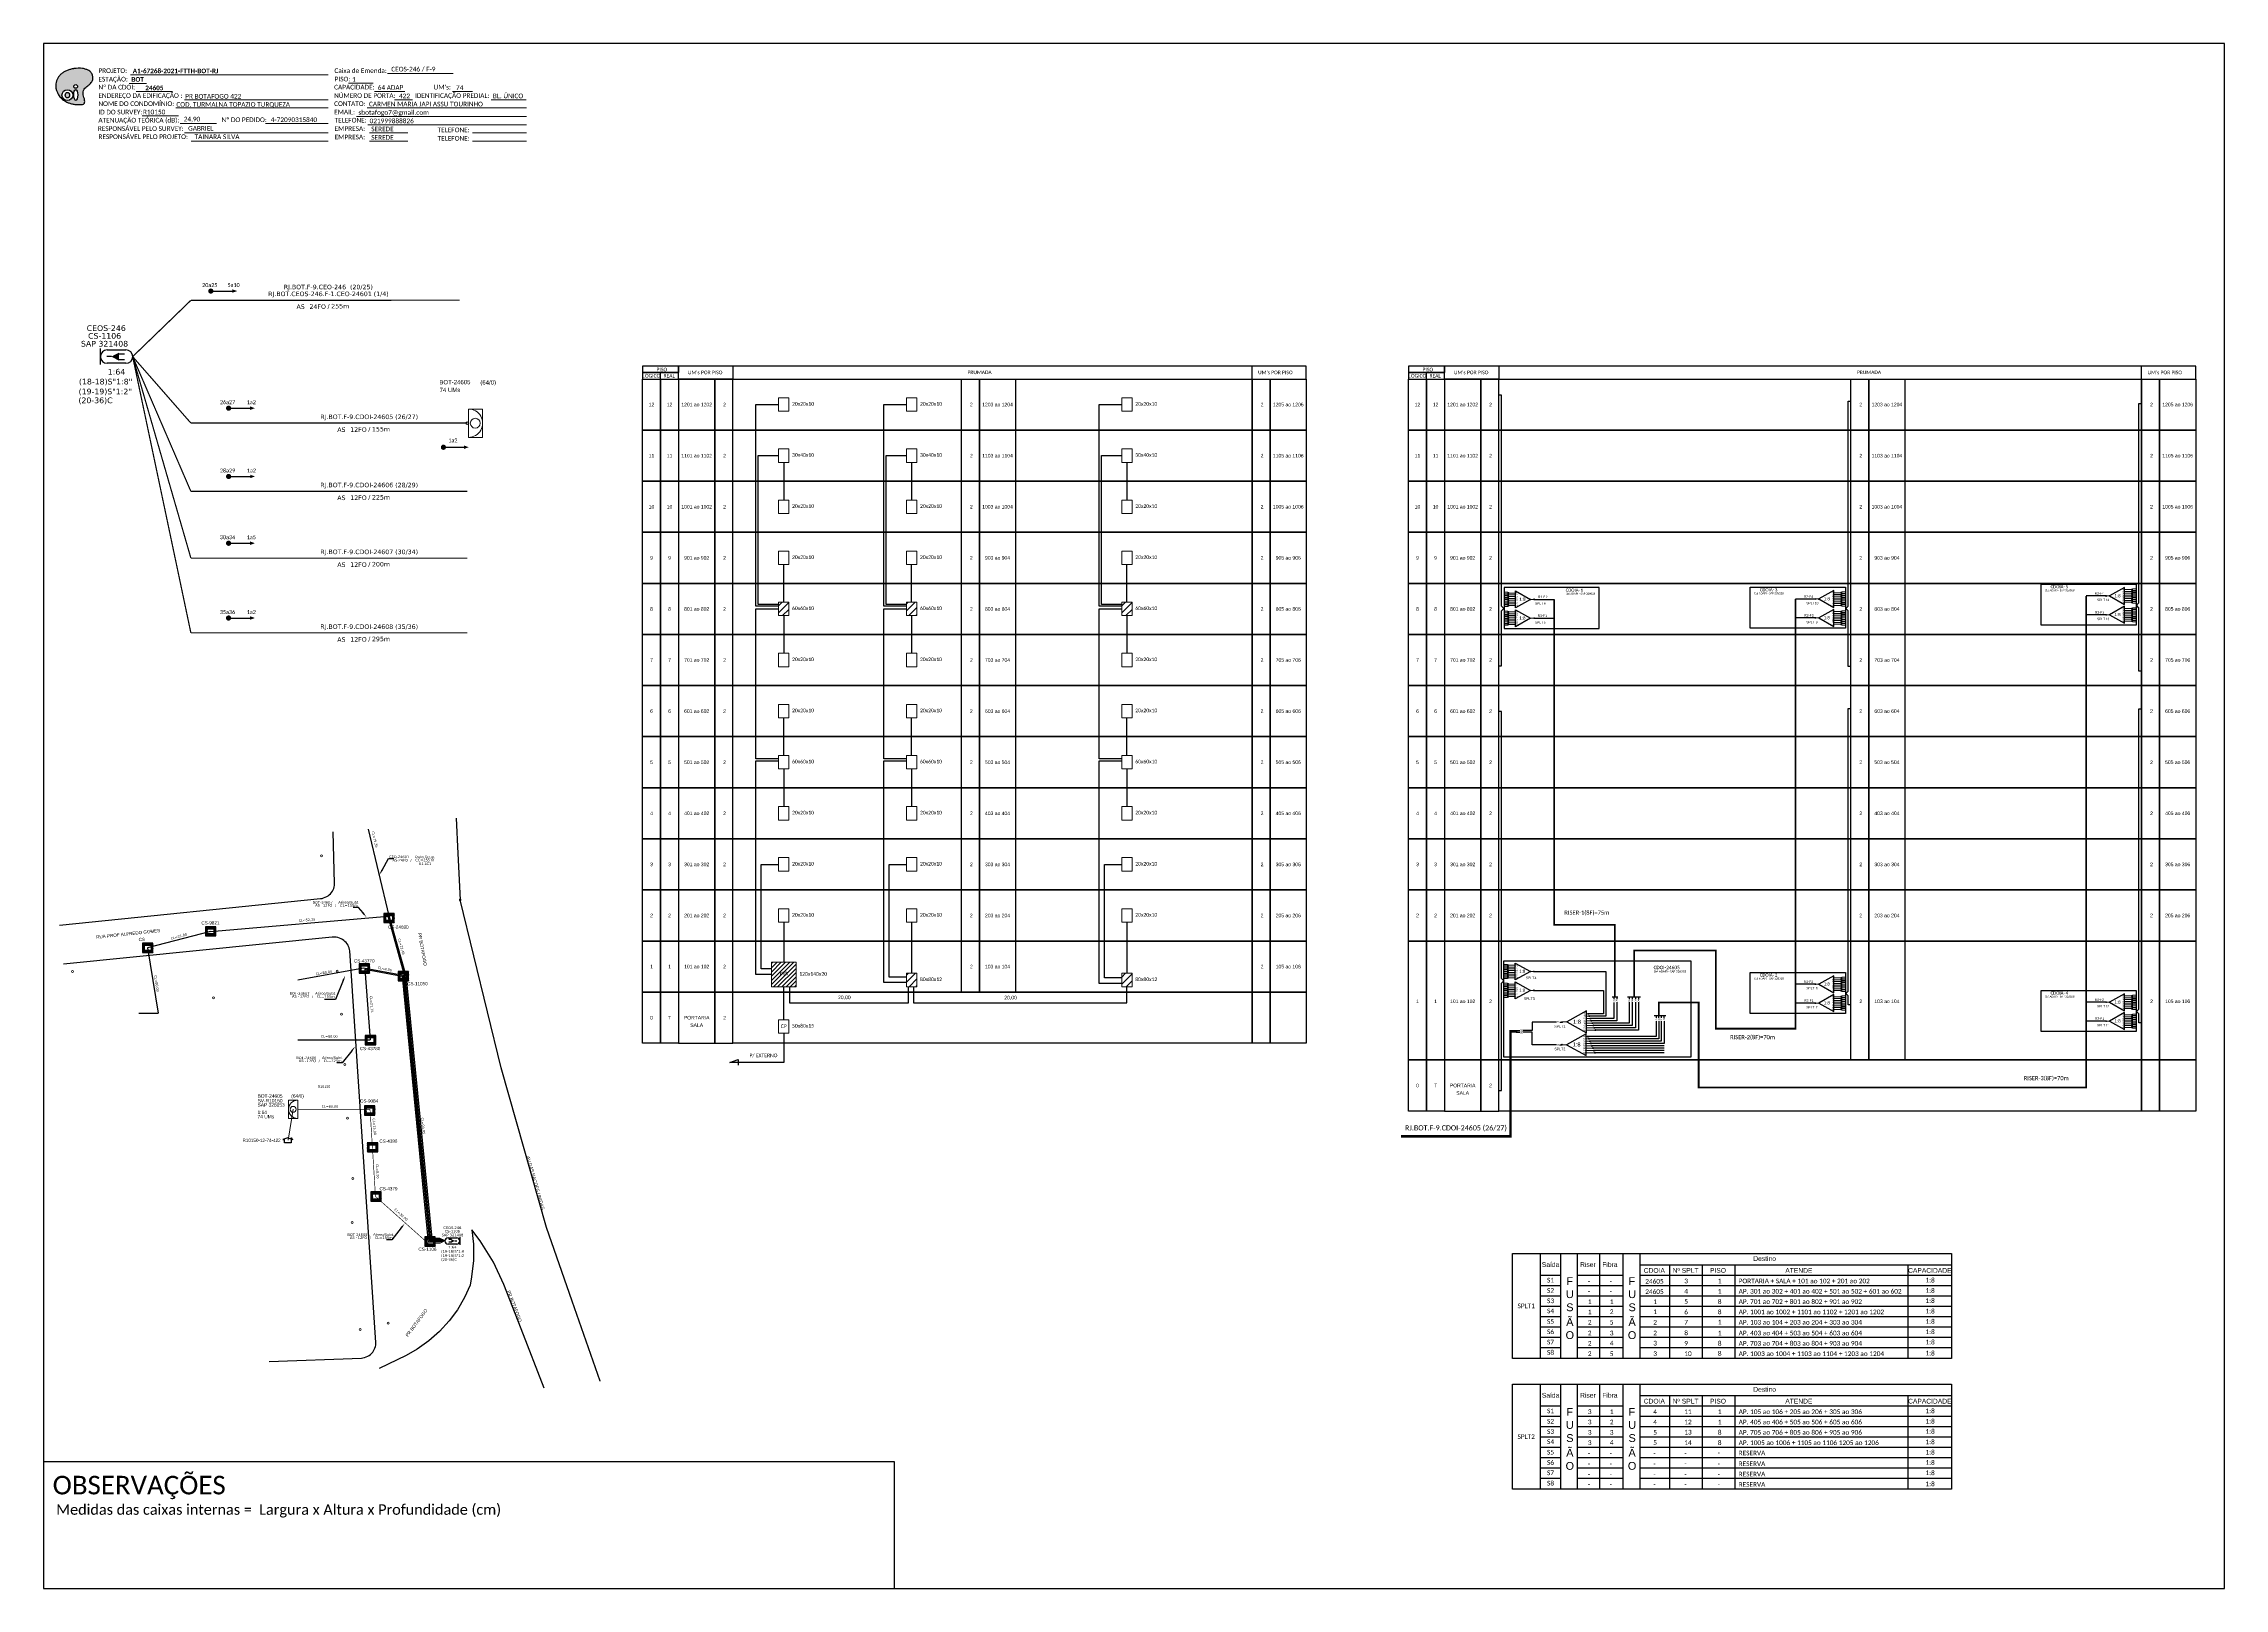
# Paper-space layout 'CDOI-24605' of a CAD drawing. Extents: x 0 to 839, y 0 to 594.
# The model-space entities are those that its viewports show. They can reach past a viewport. Long polylines and large blocks are cut down to what shows.
import ezdxf
from ezdxf import colors
from ezdxf.entities.mleader import LeaderData, LeaderLine
from ezdxf.enums import TextEntityAlignment as Align
from ezdxf.math import Vec2, Vec3

# ---------------------------------------------------------------- set-up
doc = ezdxf.new("R2010")
doc.units = 0
for name, color, linetype in [('10.1-Caixas Subterrâneas', 5, 'Continuous'), ('20.4-CEOS', 1, 'Continuous'), ('30.4-Selo', 7, 'Continuous'), ('CAP a instalar', 1, 'Continuous'), ('celulas gpon', 7, 'Continuous'), ('E.T.', 7, 'Continuous'), ('label_cabos', 7, 'Continuous'), ('Legenda', 1, 'Continuous'), ('QUADRA', 7, 'Continuous'), ('SETA', 7, 'Continuous'), ('surveys', 7, 'Continuous'), ('surveys legendas', 7, 'Continuous')]:
    doc.layers.add(name, color=color, linetype=linetype)
for name, color, linetype, lineweight in [("20.0-LEGENDA DOS CDO'S", 1, 'Continuous', 0), ('20.1-CDO_INTERIOR', 1, 'Continuous', 0), ('40.1-ETIQUETAS', 1, 'Continuous', 20), ('Numeração', 98, 'Continuous', 0), ('Segmento Logradouro Texto', 7, 'Continuous', 0)]:
    doc.layers.add(name, color=color, linetype=linetype, lineweight=lineweight)
doc.layers.add('EXTRA', color=50, linetype='Continuous', plot=False)
doc.styles.add('ARIAL', font='arial.ttf')
doc.styles.add('DIGICADE', font='arial.ttf')
doc.styles.add('siredit', font='verdana.ttf')
doc.styles.get("Standard").update_dxf_attribs({"font": 'arial.ttf'})
doc.styles.add('WMF-Calibri0', font='calibri.ttf')
doc.styles.add('WMF-Calibri1', font='calibrib.ttf')
doc.linetypes.add('FENCELINE1', pattern='A,0.25,-0.1,[133,ltypeshp.shx,S=0.1,R=0,X=-0.1,Y=0],-0.1,1', length=1.45)
doc.linetypes.add('RESERVA', pattern='A,0.5,-0.15,["RESERVA",Standard,S=0.18,R=0,X=0,Y=-0.1],-1.3', length=1.95)

# ---------------------------------------------------------------- blocks, each defined once
blk = doc.blocks.new('OI')
h = blk.add_hatch(color=40)
edge = h.paths.add_edge_path()
edge.add_spline(control_points=[(4.35, -0.67), (3.92, -0.99), (3.26, -1.5), (2.81, -2.59), (2.9, -3.5), (3.06, -4.27), (3.31, -4.85), (3.37, -5.39), (3.4, -5.88), (3.2, -6.4), (2.54, -6.61), (1.65, -6.63), (0.55, -6.67), (-0.56, -6.42), (-1.61, -6.14), (-2.77, -5.61), (-3.92, -4.77), (-4.89, -3.7), (-5.34, -2.65), (-5.6, -1.94), (-5.85, -0.96), (-5.71, 0.47), (-5.1, 2.02), (-4.14, 3.02), (-3.3, 3.61), (-2.37, 4.16), (-1.36, 4.44), (-0.56, 4.7), (0.79, 4.85), (2.24, 4.97), (3.79, 4.57), (4.67, 4.21), (5.44, 3.65), (5.76, 2.99), (6.03, 2.21), (6.01, 1.46), (5.72, 0.64), (5.31, 0.08), (4.88, -0.38), (4.51, -0.55), (4.35, -0.67)], knot_values=[0, 0, 0, 0, 1.60434, 2.417191, 3.427595, 4.282808, 4.776746, 5.304182, 5.888771, 6.258406, 6.858137, 7.79129, 8.986195, 10.124242, 11.187857, 12.242908, 13.953784, 15.414161, 16.515391, 17.349188, 17.675853, 19.552021, 21.515531, 22.568638, 23.63245, 24.621084, 25.782718, 26.745347, 27.142653, 29.870543, 31.004649, 31.921532, 32.709589, 33.801391, 34.042471, 35.192333, 35.971461, 36.628871, 37.254359, 37.836911, 37.836911, 37.836911, 37.836911], degree=3, periodic=0)
h.paths.add_polyline_path([(1.13, -0.87, -1), (-0.04, -0.87, -1)], flags=16)
edge = h.paths.add_edge_path(flags=16)
edge.add_ellipse((0.56, -3.59), major_axis=(-0.02, 1.71), ratio=0.361305, start_angle=0, end_angle=360)
h.paths.add_polyline_path([(-0.36, -3.62, -1), (-3.8, -3.62, -1)], flags=16)
edge = h.paths.add_edge_path(flags=0)
edge.add_ellipse((-2.08, -3.62), major_axis=(0, 0.885), ratio=0.758294, start_angle=0, end_angle=360)
at = {"color": 40}
for centre, radius in [((-2.08, -3.62), 1.72), ((0.54, -0.87), 0.587)]:
    blk.add_circle(centre, radius, dxfattribs=at)
blk.add_ellipse((-2.08, -3.62), major_axis=(0, 0.885), ratio=0.758294, start_param=-3.141592653589792, end_param=3.141592653589792, dxfattribs=at)
blk.add_ellipse((0.56, -3.59), major_axis=(-0.02, 1.71), ratio=0.361305, dxfattribs=at)
at = {"color": 40, "start_tangent": (-0.800898, -0.598801), "end_tangent": (-0.800898, -0.598801)}
blk.add_spline([(4.35, -0.67), (3.2, -1.78), (2.9, -2.54), (2.92, -3.55), (3.12, -4.38), (3.28, -4.85), (3.37, -5.37), (3.35, -5.95), (3.2, -6.29), (2.66, -6.55), (1.73, -6.63), (0.54, -6.62), (-0.58, -6.41), (-1.6, -6.11), (-2.56, -5.67), (-3.95, -4.67), (-4.89, -3.56), (-5.37, -2.56), (-5.64, -1.78), (-5.72, -1.46), (-5.63, 0.42), (-4.84, 2.22), (-4.13, 2.99), (-3.27, 3.62), (-2.4, 4.09), (-1.3, 4.47), (-0.37, 4.72), (0.02, 4.77), (2.75, 4.8), (3.85, 4.53), (4.69, 4.16), (5.31, 3.68), (5.85, 2.73), (5.93, 2.5), (5.94, 1.35), (5.67, 0.62), (5.29, 0.08), (4.84, -0.36), (4.35, -0.67)], degree=3, dxfattribs=at)
blk = doc.blocks.new('CARIMBO')
at = {"color": 7, "lineweight": 0}
for points in [[(134.48, -16.3), (159.61, -16.3)], [(35.15, -20.06), (41.7, -20.06)], [(35.66, -16.79), (111.64, -16.79)], [(37.81, -23.14), (51.75, -23.14)], [(119.43, -20.02), (128.92, -20.02)], [(129.48, -23.14), (141.1, -23.14)], [(159.42, -23.14), (167.09, -23.14)], [(40.13, -32.55), (54.07, -32.55)], [(52.97, -29.48), (111.64, -29.48)], [(56.38, -26.37), (111.64, -26.37)], [(122.56, -32.72), (187.83, -32.72)], [(126.6, -29.48), (187.83, -29.48)], [(137.07, -26.37), (144.01, -26.37)], [(174.24, -26.37), (187.8, -26.37)], [(54.67, -35.52), (68.61, -35.52)], [(56.38, -39.07), (111.64, -39.07)], [(126.84, -35.96), (187.83, -35.96)], [(127.45, -39.07), (142.25, -39.07)], [(167.06, -39.07), (187.83, -39.07)], [(58.87, -42.31), (111.64, -42.31)], [(127.45, -42.31), (142.25, -42.31)], [(167.06, -42.31), (187.83, -42.31)]]:
    blk.add_lwpolyline(points, dxfattribs=at)
at = {"color": 7, "xscale": 1.213923925163967, "yscale": 1.213923925163967, "zscale": 1.213923925163967, "rotation": 0.1532896023949059}
blk.add_blockref('OI', (13.86, -20.16), dxfattribs=at)
at = {"color": 7, "lineweight": 0, "style": 'WMF-Calibri0'}
for s, height, p in [('PROJETO:', 1.793, (23.26, -16.04)), ('Caixa de Emenda:', 1.7927, (114.02, -16.04)), ('ESTAÇÃO:', 1.793, (23.26, -19.32)), ('ENDEREÇO DA EDIFICAÇÃO :', 1.7927, (23.26, -25.63)), ('Nº DA CDOI:', 1.7927, (23.26, -22.39)), ('CAPACIDADE:', 1.7927, (113.91, -22.39)), ('NÚMERO DE PORTA:', 1.7927, (113.91, -25.63)), ('PISO:', 1.793, (114.09, -19.28)), ('IDENTIFICAÇÃO PREDIAL:', 1.7927, (144.99, -25.63)), ("UM's:", 1.793, (152.15, -22.39)), ('ATENUAÇÃO TEÓRICA (dB):', 1.7927, (23.26, -35.09)), ('NOME DO CONDOMÍNIO:', 1.7927, (23.26, -28.74)), ('ID DO SURVEY:', 1.7927, (23.26, -31.97)), ('CONTATO:', 1.793, (113.91, -28.74)), ('EMAIL:', 1.793, (113.91, -31.97)), ('TELEFONE:', 1.793, (114.09, -35.09)), ('RESPONSÁVEL PELO SURVEY:', 1.7927, (23.02, -38.32)), ('RESPONSÁVEL PELO PROJETO:', 1.7927, (23.26, -41.44)), ('EMPRESA:', 1.793, (114.09, -38.32)), ('EMPRESA:', 1.793, (114.09, -41.56)), ('TELEFONE:', 1.793, (153.7, -38.83)), ('TELEFONE:', 1.793, (153.7, -42.06))]:
    blk.add_text(s, height=height, dxfattribs=at).set_placement(p)
at = {"color": 7, "lineweight": 0, "flags": 8}
for tag, p, style in [('PROJ', (36.46, -16.13), 'WMF-Calibri1'), ('CEOS-XX', (135.87, -15.46), 'WMF-Calibri0'), ('EST', (35.94, -19.41), 'WMF-Calibri1'), ('LOGRADOURO', (56.65, -25.91), 'WMF-Calibri0'), ('PISO_PTR', (120.78, -19.42), 'WMF-Calibri0'), ('CAPAC.', (130.66, -22.52), 'WMF-Calibri0'), ('N°', (138.85, -25.77), 'WMF-Calibri0'), ("UC'S", (160.78, -22.54), 'WMF-Calibri0'), ('N°PREDIO', (174.94, -25.77), 'WMF-Calibri0'), ('_ID_', (40.39, -31.94), 'WMF-Calibri0'), ('NOME_DO_COND.', (53.23, -29.02), 'WMF-Calibri0'), ('O_POTEN', (56.06, -34.68), 'WMF-Calibri0'), ('EMAIL', (123.26, -32.12), 'WMF-Calibri0'), ('NOME_DO_CONTATO', (127.3, -28.89), 'WMF-Calibri0'), ('RES_SURVEY', (57.78, -38.23), 'WMF-Calibri0'), ('RES_PROJ', (60.27, -41.47), 'WMF-Calibri0'), ('TELEFONE', (127.55, -35.36), 'WMF-Calibri0'), ('EMP_RESP_SURVEY', (128.16, -38.47), 'WMF-Calibri0'), ('EMP_RESP_PROJ', (128.16, -41.71), 'WMF-Calibri0'), ('CONT_RESP_SURVEY', (167.76, -38.47), 'WMF-Calibri0'), ('CONT_RESP_PROJ', (167.76, -41.71), 'WMF-Calibri0')]:
    blk.add_attdef(tag, p, '', height=1.79, dxfattribs=dict(at, style=style))
at = {"color": 7, "lineweight": 0, "style": 'WMF-Calibri1', "flags": 8}
blk.add_attdef("N° CDO'S", text='', height=1.79, dxfattribs=at).set_placement((44.78, -22.68), align=Align.CENTER)
blk = doc.blocks.new('SPLT_1-8_DIV_DIR')
h = blk.add_hatch(color=3)
h.dxf.hatch_style = 1
edge = h.paths.add_edge_path()
edge.add_arc((12.8, 4), 0.242, 0, 360)
h = blk.add_hatch(color=3)
h.dxf.hatch_style = 1
edge = h.paths.add_edge_path()
edge.add_arc((13.3, 2.9), 0.242, 0, 360)
h = blk.add_hatch(color=3)
h.dxf.hatch_style = 1
edge = h.paths.add_edge_path()
edge.add_arc((13.8, 1.7), 0.242, 0, 360)
h = blk.add_hatch(color=3)
h.dxf.hatch_style = 1
edge = h.paths.add_edge_path()
edge.add_arc((14.3, 0.6), 0.242, 0, 360)
h = blk.add_hatch(color=3)
h.dxf.hatch_style = 1
edge = h.paths.add_edge_path()
edge.add_arc((14.8, -0.6), 0.242, 0, 360)
h = blk.add_hatch(color=3)
h.dxf.hatch_style = 1
edge = h.paths.add_edge_path()
edge.add_arc((15.3, -1.7), 0.242, 0, 360)
h = blk.add_hatch(color=3)
h.dxf.hatch_style = 1
edge = h.paths.add_edge_path()
edge.add_arc((15.8, -2.9), 0.242, 0, 360)
h = blk.add_hatch(color=3)
h.dxf.hatch_style = 1
edge = h.paths.add_edge_path()
edge.add_arc((16.3, -4), 0.242, 0, 360)
at = {"color": 1, "lineweight": 0}
blk.add_lwpolyline([(2.2, 0), (0, 0)], dxfattribs=at)
at = {"color": 1}
blk.add_lwpolyline([(11.9, 5.4), (2.2, 0), (11.9, -5.4), (11.9, 5.4)], dxfattribs=at)
at = {"color": 7, "lineweight": 0}
for points in [[(12.8, 4), (11.9, 4)], [(11.9, 2.9), (13.3, 2.9)], [(11.9, 1.7), (13.8, 1.7)], [(11.9, 0.6), (14.3, 0.6)], [(11.9, -0.6), (14.8, -0.6)], [(11.9, -1.7), (15.3, -1.7)], [(11.9, -2.9), (15.8, -2.9)], [(11.9, -4), (16.3, -4)]]:
    blk.add_lwpolyline(points, dxfattribs=at)
at = {"color": 3}
for centre in [(12.8, 4), (13.3, 2.9), (13.8, 1.7), (14.3, 0.6), (14.8, -0.6), (15.3, -1.7), (15.8, -2.9), (16.3, -4)]:
    blk.add_circle(centre, 0.242, dxfattribs=at)
at = {"color": 1, "style": 'ARIAL'}
for s, height, p in [('1:8', 2, (5.3, -0.9)), ('S1', 0.75, (10.5, 3.8)), ('S2', 0.75, (10.5, 2.6)), ('S3', 0.75, (10.5, 1.4)), ('S4', 0.75, (10.5, 0.2)), ('S5', 0.75, (10.5, -1)), ('S6', 0.75, (10.5, -2.1)), ('S7', 0.75, (10.5, -3.2)), ('S8', 0.75, (10.5, -4.4))]:
    blk.add_text(s, height=height, dxfattribs=at).set_placement(p)
blk = doc.blocks.new('SPLT_1-8_SC-APC')
at = {"color": 1, "lineweight": 0}
blk.add_lwpolyline([(-17, -7.5), (-19.3, -7.5)], dxfattribs=at)
at = {"color": 1}
blk.add_lwpolyline([(-7.4, -2.1), (-17, -7.5), (-7.4, -13), (-7.4, -2.1)], dxfattribs=at)
at = {"color": 3, "lineweight": 0}
for points in [[(-3, -3.5), (-7.4, -3.5)], [(-7.4, -4.7), (-3, -4.7)], [(-7.4, -5.8), (-3, -5.8)], [(-7.4, -7), (-3, -7)], [(-7.4, -8.1), (-3, -8.1)], [(-7.4, -9.3), (-3, -9.3)], [(-7.4, -10.4), (-3, -10.4)], [(-7.4, -11.6), (-3, -11.6)], [(-2.4, -3), (-2.4, -4)], [(-2.4, -3), (0, -3)], [(-2.4, -4), (0, -4)], [(-2.4, -4.2), (-2.4, -5.2)], [(-2.4, -4.2), (0, -4.2)], [(-2.4, -5.2), (0, -5.2)], [(-2.4, -5.3), (-2.4, -6.3)], [(-2.4, -5.3), (0, -5.3)], [(-2.4, -6.3), (0, -6.3)], [(-2.4, -6.5), (-2.4, -7.5)], [(-2.4, -6.5), (0, -6.5)], [(-2.4, -7.5), (0, -7.5)], [(-2.4, -7.6), (-2.4, -8.6)], [(-2.4, -7.6), (0, -7.6)], [(-2.4, -8.6), (0, -8.6)], [(-2.4, -8.8), (-2.4, -9.8)], [(-2.4, -8.8), (0, -8.8)], [(-2.4, -9.8), (0, -9.8)], [(-2.4, -9.9), (-2.4, -10.9)], [(-2.4, -9.9), (0, -9.9)], [(-2.4, -10.9), (0, -10.9)], [(-2.4, -11.1), (-2.4, -12.1)], [(-2.4, -11.1), (0, -11.1)], [(-2.4, -12.1), (0, -12.1)]]:
    blk.add_lwpolyline(points, dxfattribs=at)
for points in [[(-3, -3.2), (-2.4, -3.2), (-2.4, -3.8), (-3, -3.8)], [(-3, -4.4), (-2.4, -4.4), (-2.4, -5), (-3, -5)], [(-3, -5.5), (-2.4, -5.5), (-2.4, -6.1), (-3, -6.1)], [(-3, -6.7), (-2.4, -6.7), (-2.4, -7.3), (-3, -7.3)], [(-3, -7.8), (-2.4, -7.8), (-2.4, -8.4), (-3, -8.4)], [(-3, -9), (-2.4, -9), (-2.4, -9.6), (-3, -9.6)], [(-3, -10.1), (-2.4, -10.1), (-2.4, -10.7), (-3, -10.7)], [(-3, -11.3), (-2.4, -11.3), (-2.4, -11.9), (-3, -11.9)]]:
    blk.add_lwpolyline(points, close=True, dxfattribs=at)
at = {"color": 1, "style": 'ARIAL'}
for s, height, p in [('1:8', 2, (-13.9, -8.4)), ('S1', 0.75, (-8.7, -3.8)), ('S2', 0.75, (-8.7, -5)), ('S3', 0.75, (-8.7, -6.2)), ('S4', 0.75, (-8.7, -7.4)), ('S5', 0.75, (-8.7, -8.6)), ('S6', 0.75, (-8.7, -9.7)), ('S7', 0.75, (-8.7, -10.8)), ('S8', 0.75, (-8.7, -11.9))]:
    blk.add_text(s, height=height, dxfattribs=at).set_placement(p)
blk = doc.blocks.new('ETIQUETA_RS5F')
at = {"layer": '40.1-ETIQUETAS', "color": 0, "style": 'siredit'}
blk.add_text('/', height=1.5, dxfattribs=at).set_placement((1.58, -1.95), align=Align.MIDDLE_RIGHT)
for tag, p in [('ETIQUETA_R_SECUNDARIA', (1.21, 2.1)), ('ETIQUETA_R_PRIMARIA', (1.21, 4.1)), ('F_ATIVAS/F_MORTAS', (1.14, -4.24))]:
    blk.add_attdef(tag, text='', height=1.5, dxfattribs=at).set_placement(p, align=Align.MIDDLE_CENTER)
for tag, p in [('TIPO_CABO', (-6.58, -2.12)), ('CAP_CABO', (0.4, -2.09))]:
    blk.add_attdef(tag, text='', height=1.5, dxfattribs=at).set_placement(p, align=Align.MIDDLE_RIGHT)
for tag, p in [('FUSÃO_1', (0.85, -8.39)), ('FUSÃO_2', (0.85, -10.6)), ('FUSÃO_3', (0.85, -12.93)), ('FUSÃO_4', (0.85, -15.14)), ('FUSÃO_5', (0.85, -17.16))]:
    blk.add_attdef(tag, text='', height=1.5, dxfattribs=at).set_placement(p, align=Align.CENTER)
blk.add_attdef('METROS', text='', height=1.5, dxfattribs=at).set_placement((2.14, -1.95), align=Align.MIDDLE_LEFT)
blk = doc.blocks.new('CEOS_RP_CT_DRT')
at = {"layer": '20.4-CEOS', "color": 0}
for p, q in [((-4.54, 1.19), (-1.19, 1.19)), ((-1.19, -1.19), (-4.54, -1.19))]:
    blk.add_line(p, q, dxfattribs=at)
for points in [[(-5.73, -1.43), (-5.73, 1.44)], [(-3.79, 0), (-4.59, 0)], [(-2.47, 0.48), (-1.45, 0.48)], [(-2.47, -0.52), (-1.45, -0.52)]]:
    blk.add_lwpolyline(points, dxfattribs=at)
blk.add_lwpolyline([(-3.79, 0, 0, 1.47, 0), (-2.41, 0, 1.47, 1.47, 0)], format="xyseb", dxfattribs=at)
for centre, start, end in [((-4.54, 0), 90, 270), ((-1.19, 0), 270, 90)]:
    blk.add_arc(centre, 1.19, start, end, dxfattribs=at)
at = {"layer": '20.4-CEOS', "color": 7, "style": 'siredit'}
for tag, p in [('Nº_DA_CEOS', (-2.86, 5.6)), ('LOCAL', (-2.86, 4.24)), ('SAP', (-2.86, 2.78)), ('RACIO_SPLITAGEM', (-2.86, -1.88)), ('FIBRAS_SPLITTER', (-2.86, -3.58)), ('RESERVA_FINAIS', (-2.86, -6.39)), ('FIBRAS_TOP_C', (-2.86, -5.08))]:
    blk.add_attdef(tag, text='', height=1.01, dxfattribs=at).set_placement(p, align=Align.TOP_CENTER)
blk = doc.blocks.new('CDOE-TEXTO PADRÃO')
at = {"layer": "20.0-LEGENDA DOS CDO'S", "color": 0, "style": 'ARIAL'}
for tag, p in [('CDO_N', (0.49, 7.39)), ('SAP', (0.51, 1.67)), ('CORDOALHA', (0.5, 4.33)), ('SPLITER_1', (0.59, -0.91)), ('(XX-XX_F)S', (0.54, -8.29)), ('SPLITER_2', (0.6, -3.55)), ('(XX-XX_L)S', (0.55, -10.83)), ('UMS', (0.55, -13.15))]:
    blk.add_attdef(tag, p, '', height=1.7, rotation=0.11799, dxfattribs=at)
blk.add_attdef('FIBRAS_UTILIZADAS', text='', height=1.7, rotation=0.11799, dxfattribs=at).set_placement((19.77, 7.43), align=Align.CENTER)
blk = doc.blocks.new('SURVEY_SURVEY')
for p, q in [((0, 0.0000152), (-0.0000151, 0.0000108)), ((-0.0000151, 0.0000108), (-0.0000104, 0.0000108)), ((-0.0000103, 0), (-0.0000103, 0.0000108)), ((0.0000103, 0), (-0.0000103, 0)), ((0, 0.0000152), (0.0000151, 0.0000108)), ((0.0000101, 0.0000159), (0.0000117, 0.0000159)), ((0.0000101, 0.0000123), (0.0000101, 0.0000159)), ((0.0000151, 0.0000108), (0.0000103, 0.0000108)), ((0.0000103, 0.0000108), (0.0000103, 0)), ((0.0000117, 0.0000159), (0.0000117, 0.0000119))]:
    blk.add_line(p, q)
blk = doc.blocks.new('*X58')
at = {"color": 0, "linetype": 'Continuous'}
for p, q in [((-1.25, 0.34099), (-0.49099, 1.1)), ((-1.25, 0.517767), (-0.667767, 1.1)), ((-1.25, 0.694544), (-0.844544, 1.1)), ((-1.25, 0.87132), (-1.02132, 1.1)), ((-1.25, 1.048097), (-1.198097, 1.1)), ((-1.25, 0.164214), (-0.8035, 0.610714)), ((-1.25, -0.012563), (-0.8035, 0.433937)), ((-1.25, -0.18934), (-0.8035, 0.25716)), ((-1.25, -0.366117), (-0.8035, 0.080383)), ((-0.789214, 0.625), (-0.314214, 1.1)), ((-0.612437, 0.625), (-0.137437, 1.1)), ((-0.43566, 0.625), (0.03934, 1.1)), ((-0.258883, 0.625), (0.216117, 1.1)), ((-0.082107, 0.625), (0.392893, 1.1)), ((0.09467, 0.625), (0.56967, 1.1)), ((0.271447, 0.625), (0.746447, 1.1)), ((0.448223, 0.625), (0.923223, 1.1)), ((0.625, 0.625), (1.1, 1.1)), ((0.801777, 0.625), (1.25, 1.073223)), ((0.8035, 0.449947), (1.25, 0.896447)), ((0.8035, 0.27317), (1.25, 0.71967)), ((0.8035, 0.096393), (1.25, 0.542893)), ((0.8035, -0.080383), (1.25, 0.366117)), ((0.8035, -0.25716), (1.25, 0.18934)), ((0.8035, -0.433937), (1.25, 0.012563)), ((-1.25, -0.542893), (-0.8035, -0.096393)), ((-1.25, -0.71967), (-0.8035, -0.27317)), ((-1.25, -0.896447), (-0.8035, -0.449947)), ((-1.25, -1.073223), (-0.801777, -0.625)), ((-1.1, -1.1), (-0.625, -0.625)), ((-0.923223, -1.1), (-0.448223, -0.625)), ((-0.746447, -1.1), (-0.271447, -0.625)), ((-0.56967, -1.1), (-0.09467, -0.625)), ((-0.392893, -1.1), (0.082107, -0.625)), ((-0.216117, -1.1), (0.258883, -0.625)), ((-0.03934, -1.1), (0.43566, -0.625)), ((0.137437, -1.1), (0.612437, -0.625)), ((0.314214, -1.1), (0.789214, -0.625)), ((0.49099, -1.1), (1.25, -0.34099)), ((0.667767, -1.1), (1.25, -0.517767)), ((0.8035, -0.610714), (1.25, -0.164214)), ((0.844544, -1.1), (1.25, -0.694544)), ((1.02132, -1.1), (1.25, -0.87132)), ((1.198097, -1.1), (1.25, -1.048097))]:
    blk.add_line(p, q, dxfattribs=at)
blk = doc.blocks.new('MANHOLE_MQ')
at = {"color": 0, "linetype": 'Continuous'}
for p, q in [((0.0000062, 0.0000057), (-0.0000063, 0.0000057)), ((-0.0000063, 0.0000057), (-0.0000063, -0.0000053)), ((-0.000004, 0.0000033), (0.000004, 0.0000033)), ((-0.000004, -0.0000029), (-0.000004, 0.0000033)), ((0.000004, 0.0000033), (0.000004, -0.0000029)), ((0.0000062, -0.0000053), (0.0000062, 0.0000057)), ((-0.0000063, -0.0000053), (0.0000062, -0.0000053)), ((0.000004, -0.0000029), (-0.000004, -0.0000029)), ((0.000004, -0.0000029), (0.000004, -0.0000029))]:
    blk.add_line(p, q, dxfattribs=at)
at = {"color": 0, "linetype": 'Continuous', "xscale": 5e-06, "yscale": 5e-06, "zscale": 1e-05}
blk.add_blockref('*X58', (0, 0.0000002), dxfattribs=at)
blk = doc.blocks.new('Inst CB DT OCUP CFOA-SM-AS-80-TS-24')
at = {"layer": 'label_cabos', "color": 0, "style": 'siredit'}
for tag, flags, p in [('ID_ATIVIDADE', 3, (1.31, 2.67)), ('FATOR', 1, (11.56, 2.55))]:
    blk.add_attdef(tag, text='', height=1, rotation=359.69001, dxfattribs=dict(at, flags=flags)).set_placement(p, align=Align.MIDDLE_CENTER)
for tag, p in [('TIPO_CABO', (1.76, 0)), ('DESTINO_CABO', (3.13, 1.26)), ('CABO', (4.69, -0.05)), ('/', (7.71, -0.05)), ('LANCE', (10.91, 0)), ('TIPO_CABO', (13.11, 1.24)), ('UND', (15.96, 0)), ('FID', (13.15, -1.41))]:
    blk.add_attdef(tag, text='', height=1, rotation=359.69001, dxfattribs=at).set_placement(p, align=Align.MIDDLE_CENTER)
blk.add_attdef('QTDE', (12.43, -0.47), '', height=1, rotation=359.69001, dxfattribs=at)
blk = doc.blocks.new('LEGENDA DOS CABOS')
at = {"layer": 'EXTRA', "color": 0, "style": 'siredit'}
for tag, p in [('ID', (4.6, 0.97)), ('XX', (9.03, 0.97))]:
    blk.add_attdef(tag, text='', height=0.48, rotation=359.69001, dxfattribs=at).set_placement(p, align=Align.MIDDLE_CENTER)
at = {"layer": 'Legenda', "color": 0, "style": 'siredit'}
for tag, p in [('TIPO_CABO', (1.31, 0)), ('CABO', (4.69, -0.05)), ('/', (6.81, -0.05)), ('METROS', (10.03, -0.05))]:
    blk.add_attdef(tag, text='', height=0.8, rotation=359.69001, dxfattribs=at).set_placement(p, align=Align.MIDDLE_CENTER)
blk = doc.blocks.new('*U66')
at = {"layer": '20.4-CEOS', "color": 7, "style": 'siredit'}
for tag, p in [('FIBRAS_SPLITTER', (0, 0)), ('FIBRAS_TOP_C', (0, -4.13)), ('RESERVA_FINAIS', (0, -5.46))]:
    blk.add_attdef(tag, p, '', height=1.01, dxfattribs=at)
for tag, p, flags in [('QTDE', (0, -9.4), 1), ('ID_ATIVIDADE', (0, -6.77), 3), ('FATOR', (0, -8.09), 1), ('FID', (0, -10.71), 1)]:
    blk.add_attdef(tag, p, '', height=1.01, dxfattribs=dict(at, flags=flags))
blk = doc.blocks.new('*U68')
at = {"layer": '20.4-CEOS', "color": 7, "style": 'siredit'}
blk.add_attdef('FIBRAS_SPLITTER', (0, 0), '', height=1.01, dxfattribs=at)
for tag, p, flags in [('QTDE', (0, -4.11), 1), ('ID_ATIVIDADE', (0, -1.48), 3), ('FATOR', (0, -2.79), 1), ('FID', (0, -5.42), 1)]:
    blk.add_attdef(tag, p, '', height=1.01, dxfattribs=dict(at, flags=flags))

msp = doc.modelspace()

# ---------------------------------------------------------------- hatches: boundary and pattern name
h = msp.add_hatch()
h.set_pattern_fill('ANSI31', color=1, scale=0.6, style=0)
h.set_pattern_definition([(45, (-666.009, 393.3198), (-1.3470384, 1.3470384), [])])
h.paths.add_polyline_path([(329.22, 1084.23), (325.25, 1084.23), (325.25, 1079.06), (329.22, 1079.06)])
h.paths.add_polyline_path([(246.44, 1084.23), (242.46, 1084.23), (242.46, 1079.06), (246.44, 1079.06)])
h.paths.add_polyline_path([(197.24, 1084.23), (193.27, 1084.23), (193.27, 1079.06), (197.24, 1079.06)])
h.paths.add_polyline_path([(246.44, 941.55), (242.46, 941.55), (242.46, 936.38), (246.44, 936.38)])
h.paths.add_polyline_path([(329.22, 941.55), (325.25, 941.55), (325.25, 936.38), (329.22, 936.38)])
h.paths.add_polyline_path([(330.22, 1080.84), (339.28, 1080.84), (339.28, 1082.96), (330.22, 1082.96)], flags=9)
h.paths.add_polyline_path([(247.44, 1080.84), (256.49, 1080.84), (256.49, 1082.96), (247.44, 1082.96)], flags=9)
h.paths.add_polyline_path([(198.24, 1080.84), (207.3, 1080.84), (207.3, 1082.96), (198.24, 1082.96)], flags=9)
h.paths.add_polyline_path([(247.41, 938.16), (256.45, 938.16), (256.45, 940.28), (247.41, 940.28)], flags=9)
h.paths.add_polyline_path([(330.19, 938.16), (339.23, 938.16), (339.23, 940.28), (330.19, 940.28)], flags=9)
h = msp.add_hatch(color=3)
h.dxf.hatch_style = 1
edge = h.paths.add_edge_path()
edge.add_arc((483.81, 1085.33), 0.154, 0, 360)
h = msp.add_hatch(color=3)
h.dxf.hatch_style = 1
edge = h.paths.add_edge_path()
edge.add_arc((591.97, 1085.45), 0.154, 0, 360)
h = msp.add_hatch(color=3)
h.dxf.hatch_style = 1
edge = h.paths.add_edge_path()
edge.add_arc((703.77, 1086.64), 0.154, 0, 360)
h = msp.add_hatch(color=3)
h.dxf.hatch_style = 1
edge = h.paths.add_edge_path()
edge.add_arc((483.81, 1078.07), 0.154, 0, 360)
h = msp.add_hatch(color=3)
h.dxf.hatch_style = 1
edge = h.paths.add_edge_path()
edge.add_arc((591.97, 1078.2), 0.154, 0, 360)
h = msp.add_hatch(color=3)
h.dxf.hatch_style = 1
edge = h.paths.add_edge_path()
edge.add_arc((703.77, 1079.38), 0.154, 0, 360)
h = msp.add_hatch()
h.set_pattern_fill('ANSI31', color=1, scale=0.36)
h.set_pattern_definition([(45, (-91.5959, 2525.3039), (-0.80822305, 0.80822305), [])])
h.paths.add_polyline_path([(200, 945.86), (190.51, 945.86), (190.51, 936.38), (200, 936.38)])
h.paths.add_polyline_path([(193.35, 940.36), (197.44, 940.36), (197.44, 942.44), (193.35, 942.44)], flags=24)
h = msp.add_hatch(color=3)
h.dxf.hatch_style = 1
edge = h.paths.add_edge_path()
edge.add_arc((483.72, 942.22), 0.154, 0, 360)
h = msp.add_hatch(color=3)
h.dxf.hatch_style = 1
edge = h.paths.add_edge_path()
edge.add_arc((483.72, 934.97), 0.154, 0, 360)
h = msp.add_hatch(color=3)
h.dxf.hatch_style = 1
edge = h.paths.add_edge_path()
edge.add_arc((591.97, 937.34), 0.154, 0, 360)
h = msp.add_hatch(color=3)
h.dxf.hatch_style = 1
edge = h.paths.add_edge_path()
edge.add_arc((494.51, 922.75), 0.169, 0, 360)
h = msp.add_hatch(color=3)
h.dxf.hatch_style = 1
edge = h.paths.add_edge_path()
edge.add_arc((591.97, 930.08), 0.154, 0, 360)
h = msp.add_hatch(color=3)
h.dxf.hatch_style = 1
edge = h.paths.add_edge_path()
edge.add_arc((703.77, 930.4), 0.154, 0, 360)
h = msp.add_hatch(color=3)
h.dxf.hatch_style = 1
edge = h.paths.add_edge_path()
edge.add_arc((703.77, 923.15), 0.154, 0, 360)
h = msp.add_hatch(color=3)
h.dxf.hatch_style = 1
edge = h.paths.add_edge_path()
edge.add_arc((494.51, 914.09), 0.169, 0, 360)

# ---------------------------------------------------------------- linework, layer by layer
at = {"color": 3}
msp.add_line((477.05, 919.5), (478.28, 919.5), dxfattribs=at)
at = {"color": 2}
for p, q in [((483.13, 918.84), (479.56, 918.84)), ((483.13, 914.09), (483.13, 918.84)), ((492.48, 914.09), (483.13, 914.09))]:
    msp.add_line(p, q, dxfattribs=at)
at = {"color": 7}
for p, q in [((475.47, 833.84), (644.37, 833.84)), ((475.47, 793.42), (475.47, 833.84)), ((486.13, 833.84), (486.13, 793.42)), ((494.01, 833.84), (494.01, 793.42)), ((500.49, 793.42), (500.49, 833.84)), ((508.94, 833.84), (508.94, 793.42)), ((517.95, 833.84), (517.95, 793.42)), ((524.43, 833.84), (524.43, 793.42)), ((644.37, 833.84), (644.37, 793.42)), ((486.13, 825.46), (494.01, 825.46)), ((500.49, 825.46), (517.95, 825.46)), ((524.43, 829.43), (644.37, 829.43)), ((524.43, 825.46), (644.37, 825.46)), ((535.84, 829.43), (535.84, 793.42)), ((548.41, 829.43), (548.41, 793.42)), ((560.96, 829.43), (560.96, 793.42)), ((627.58, 829.43), (627.58, 793.42)), ((486.13, 821.49), (494.01, 821.49)), ((486.13, 817.52), (494.01, 817.52)), ((486.13, 813.55), (494.01, 813.55)), ((500.49, 821.49), (517.95, 821.49)), ((500.49, 817.52), (517.95, 817.52)), ((500.49, 813.55), (517.95, 813.55)), ((524.43, 821.49), (644.37, 821.49)), ((524.43, 817.52), (644.37, 817.52)), ((524.43, 813.55), (644.37, 813.55)), ((486.13, 809.58), (494.01, 809.58)), ((486.13, 805.62), (494.01, 805.62)), ((500.49, 809.58), (517.95, 809.58)), ((500.49, 805.62), (517.95, 805.62)), ((524.43, 809.58), (644.37, 809.58)), ((524.43, 805.62), (644.37, 805.62)), ((486.13, 801.65), (494.01, 801.65)), ((486.13, 797.68), (494.01, 797.68)), ((500.49, 801.65), (517.95, 801.65)), ((500.49, 797.68), (517.95, 797.68)), ((524.43, 801.65), (644.37, 801.65)), ((524.43, 797.68), (644.37, 797.68)), ((644.37, 793.42), (475.47, 793.42)), ((475.47, 783.57), (644.37, 783.57)), ((475.47, 743.15), (475.47, 783.57)), ((486.13, 783.57), (486.13, 743.15)), ((494.01, 783.57), (494.01, 743.15)), ((500.49, 743.15), (500.49, 783.57)), ((508.94, 783.57), (508.94, 743.15)), ((517.95, 783.57), (517.95, 743.15)), ((524.43, 783.57), (524.43, 743.15)), ((644.37, 783.57), (644.37, 743.15)), ((486.13, 775.19), (494.01, 775.19)), ((500.49, 775.19), (517.95, 775.19)), ((524.43, 779.15), (644.37, 779.15)), ((524.43, 775.19), (644.37, 775.19)), ((535.84, 779.15), (535.84, 743.15)), ((548.41, 779.15), (548.41, 743.15)), ((560.96, 779.15), (560.96, 743.15)), ((627.58, 779.15), (627.58, 743.15)), ((486.13, 771.22), (494.01, 771.22)), ((486.13, 767.25), (494.01, 767.25)), ((486.13, 763.28), (494.01, 763.28)), ((500.49, 771.22), (517.95, 771.22)), ((500.49, 767.25), (517.95, 767.25)), ((500.49, 763.28), (517.95, 763.28)), ((524.43, 771.22), (644.37, 771.22)), ((524.43, 767.25), (644.37, 767.25)), ((524.43, 763.28), (644.37, 763.28)), ((486.13, 759.31), (494.01, 759.31)), ((486.13, 755.34), (494.01, 755.34)), ((500.49, 759.31), (517.95, 759.31)), ((500.49, 755.34), (517.95, 755.34)), ((524.43, 759.31), (644.37, 759.31)), ((524.43, 755.34), (644.37, 755.34)), ((486.13, 751.37), (494.01, 751.37)), ((486.13, 747.41), (494.01, 747.41)), ((500.49, 751.37), (517.95, 751.37)), ((500.49, 747.41), (517.95, 747.41)), ((524.43, 751.37), (644.37, 751.37)), ((524.43, 747.41), (644.37, 747.41)), ((644.37, 743.15), (475.47, 743.15))]:
    msp.add_line(p, q, dxfattribs=at)
for points in [[(-89.32, 705.02), (749.25, 705.02), (749.25, 1299.02), (-89.32, 1299.02), (-89.32, 705.02)], [(154.86, 1170.05), (396.22, 1170.05), (396.22, 1174.99), (154.86, 1174.99), (154.86, 1174.99), (154.86, 1172.52)], [(175.89, 1170.05), (175.89, 1174.99)], [(375.38, 1170.05), (375.38, 1174.99)], [(449.4, 1170.05), (738.22, 1170.05), (738.22, 1174.99), (449.4, 1174.99), (449.4, 1174.99), (449.4, 1172.52)], [(470.43, 1170.05), (470.43, 1174.99)], [(717.38, 1170.05), (717.38, 1174.99)], [(147.91, 1170.05), (147.91, 1172.52)], [(442.45, 1170.05), (442.45, 1172.52)]]:
    msp.add_lwpolyline(points)
at = {"color": 7, "lineweight": 0}
msp.add_lwpolyline([(-4.01, 1268.26), (20.14, 1268.26)], dxfattribs=at)
at = {"const_width": 1}
for points in [[(-25.52, 1203.86, 1), (-24.52, 1203.86, 1)], [(-18.69, 1158.83, 1), (-17.69, 1158.83, 1)], [(63.92, 1143.81, 1), (64.92, 1143.81, 1)], [(-18.67, 1132.57, 1), (-17.67, 1132.57, 1)], [(-18.69, 1106.9, 1), (-17.69, 1106.9, 1)], [(-18.69, 1078.15, 1), (-17.69, 1078.15, 1)]]:
    msp.add_lwpolyline(points, format="xyb", close=True, dxfattribs=at)
for points in [[(140.97, 1172.52), (154.86, 1172.52), (154.86, 1174.99), (140.97, 1174.99)], [(435.51, 1172.52), (449.4, 1172.52), (449.4, 1174.99), (435.51, 1174.99)], [(140.97, 1170.05), (154.86, 1170.05), (154.86, 1172.52), (140.97, 1172.52)], [(140.97, 1170.05), (147.91, 1170.05), (147.91, 1150.41), (140.97, 1150.41)], [(147.91, 1170.05), (154.86, 1170.05), (154.86, 1150.41), (147.91, 1150.41)], [(168.74, 1170.05), (154.86, 1170.05), (154.86, 1150.41), (168.74, 1150.41)], [(175.69, 1170.05), (168.74, 1170.05), (168.74, 1150.41), (175.69, 1150.41)], [(175.69, 1170.05), (375.39, 1170.05), (375.39, 1150.41), (175.69, 1150.41)], [(263.59, 1170.05), (270.53, 1170.05), (270.53, 1150.41), (263.59, 1150.41)], [(270.53, 1170.05), (284.42, 1170.05), (284.42, 1150.41), (270.53, 1150.41)], [(375.39, 1170.05), (382.33, 1170.05), (382.33, 1150.41), (375.39, 1150.41)], [(382.33, 1170.05), (396.22, 1170.05), (396.22, 1150.41), (382.33, 1150.41)], [(435.51, 1170.05), (449.4, 1170.05), (449.4, 1172.52), (435.51, 1172.52)], [(435.51, 1170.05), (442.45, 1170.05), (442.45, 1150.41), (435.51, 1150.41)], [(442.45, 1170.05), (449.4, 1170.05), (449.4, 1150.41), (442.45, 1150.41)], [(463.29, 1170.05), (449.4, 1170.05), (449.4, 1150.41), (463.29, 1150.41)], [(470.23, 1170.05), (463.29, 1170.05), (463.29, 1150.41), (470.23, 1150.41)], [(470.23, 1170.05), (717.39, 1170.05), (717.39, 1150.41), (470.23, 1150.41)], [(605.59, 1170.05), (612.54, 1170.05), (612.54, 1150.41), (605.59, 1150.41)], [(612.54, 1170.05), (626.42, 1170.05), (626.42, 1150.41), (612.54, 1150.41)], [(717.39, 1170.05), (724.33, 1170.05), (724.33, 1150.41), (717.39, 1150.41)], [(724.33, 1170.05), (738.22, 1170.05), (738.22, 1150.41), (724.33, 1150.41)], [(140.97, 1150.41), (147.91, 1150.41), (147.91, 1130.76), (140.97, 1130.76)], [(147.91, 1150.41), (154.86, 1150.41), (154.86, 1130.76), (147.91, 1130.76)], [(168.74, 1150.41), (154.86, 1150.41), (154.86, 1130.76), (168.74, 1130.76)], [(175.69, 1150.41), (168.74, 1150.41), (168.74, 1130.76), (175.69, 1130.76)], [(175.69, 1150.41), (375.39, 1150.41), (375.39, 1130.76), (175.69, 1130.76)], [(263.59, 1150.41), (270.53, 1150.41), (270.53, 1130.76), (263.59, 1130.76)], [(270.53, 1150.41), (284.42, 1150.41), (284.42, 1130.76), (270.53, 1130.76)], [(375.39, 1150.41), (382.33, 1150.41), (382.33, 1130.76), (375.39, 1130.76)], [(382.33, 1150.41), (396.22, 1150.41), (396.22, 1130.76), (382.33, 1130.76)], [(435.51, 1150.41), (442.45, 1150.41), (442.45, 1130.76), (435.51, 1130.76)], [(442.45, 1150.41), (449.4, 1150.41), (449.4, 1130.76), (442.45, 1130.76)], [(463.29, 1150.41), (449.4, 1150.41), (449.4, 1130.76), (463.29, 1130.76)], [(470.23, 1150.41), (463.29, 1150.41), (463.29, 1130.76), (470.23, 1130.76)], [(470.23, 1150.41), (717.39, 1150.41), (717.39, 1130.76), (470.23, 1130.76)], [(605.59, 1150.41), (612.54, 1150.41), (612.54, 1130.76), (605.59, 1130.76)], [(612.54, 1150.41), (626.42, 1150.41), (626.42, 1130.76), (612.54, 1130.76)], [(717.39, 1150.41), (724.33, 1150.41), (724.33, 1130.76), (717.39, 1130.76)], [(724.33, 1150.41), (738.22, 1150.41), (738.22, 1130.76), (724.33, 1130.76)], [(140.97, 1130.76), (147.91, 1130.76), (147.91, 1111.11), (140.97, 1111.11)], [(147.91, 1130.76), (154.86, 1130.76), (154.86, 1111.11), (147.91, 1111.11)], [(168.74, 1130.76), (154.86, 1130.76), (154.86, 1111.11), (168.74, 1111.11)], [(175.69, 1130.76), (168.74, 1130.76), (168.74, 1111.11), (175.69, 1111.11)], [(175.69, 1130.76), (375.39, 1130.76), (375.39, 1111.11), (175.69, 1111.11)], [(263.59, 1130.76), (270.53, 1130.76), (270.53, 1111.11), (263.59, 1111.11)], [(270.53, 1130.76), (284.42, 1130.76), (284.42, 1111.11), (270.53, 1111.11)], [(375.39, 1130.76), (382.33, 1130.76), (382.33, 1111.11), (375.39, 1111.11)], [(382.33, 1130.76), (396.22, 1130.76), (396.22, 1111.11), (382.33, 1111.11)], [(435.51, 1130.76), (442.45, 1130.76), (442.45, 1111.11), (435.51, 1111.11)], [(442.45, 1130.76), (449.4, 1130.76), (449.4, 1111.11), (442.45, 1111.11)], [(463.29, 1130.76), (449.4, 1130.76), (449.4, 1111.11), (463.29, 1111.11)], [(470.23, 1130.76), (463.29, 1130.76), (463.29, 1111.11), (470.23, 1111.11)], [(470.23, 1130.76), (717.39, 1130.76), (717.39, 1111.11), (470.23, 1111.11)], [(605.59, 1130.76), (612.54, 1130.76), (612.54, 1111.11), (605.59, 1111.11)], [(612.54, 1130.76), (626.42, 1130.76), (626.42, 1111.11), (612.54, 1111.11)], [(717.39, 1130.76), (724.33, 1130.76), (724.33, 1111.11), (717.39, 1111.11)], [(724.33, 1130.76), (738.22, 1130.76), (738.22, 1111.11), (724.33, 1111.11)], [(140.97, 1111.11), (147.91, 1111.11), (147.91, 1091.47), (140.97, 1091.47)], [(147.91, 1111.11), (154.86, 1111.11), (154.86, 1091.47), (147.91, 1091.47)], [(168.74, 1111.11), (154.86, 1111.11), (154.86, 1091.47), (168.74, 1091.47)], [(175.69, 1111.11), (168.74, 1111.11), (168.74, 1091.47), (175.69, 1091.47)], [(175.69, 1111.11), (375.39, 1111.11), (375.39, 1091.47), (175.69, 1091.47)], [(263.59, 1111.11), (270.53, 1111.11), (270.53, 1091.47), (263.59, 1091.47)], [(270.53, 1111.11), (284.42, 1111.11), (284.42, 1091.47), (270.53, 1091.47)], [(375.39, 1111.11), (382.33, 1111.11), (382.33, 1091.47), (375.39, 1091.47)], [(382.33, 1111.11), (396.22, 1111.11), (396.22, 1091.47), (382.33, 1091.47)], [(435.51, 1111.11), (442.45, 1111.11), (442.45, 1091.47), (435.51, 1091.47)], [(442.45, 1111.11), (449.4, 1111.11), (449.4, 1091.47), (442.45, 1091.47)], [(463.29, 1111.11), (449.4, 1111.11), (449.4, 1091.47), (463.29, 1091.47)], [(470.23, 1111.11), (463.29, 1111.11), (463.29, 1091.47), (470.23, 1091.47)], [(470.23, 1111.11), (717.39, 1111.11), (717.39, 1091.47), (470.23, 1091.47)], [(605.59, 1111.11), (612.54, 1111.11), (612.54, 1091.47), (605.59, 1091.47)], [(612.54, 1111.11), (626.42, 1111.11), (626.42, 1091.47), (612.54, 1091.47)], [(717.39, 1111.11), (724.33, 1111.11), (724.33, 1091.47), (717.39, 1091.47)], [(724.33, 1111.11), (738.22, 1111.11), (738.22, 1091.47), (724.33, 1091.47)], [(140.97, 1091.47), (147.91, 1091.47), (147.91, 1071.82), (140.97, 1071.82)], [(147.91, 1091.47), (154.86, 1091.47), (154.86, 1071.82), (147.91, 1071.82)], [(168.74, 1091.47), (154.86, 1091.47), (154.86, 1071.82), (168.74, 1071.82)], [(175.69, 1091.47), (168.74, 1091.47), (168.74, 1071.82), (175.69, 1071.82)], [(175.69, 1091.47), (375.39, 1091.47), (375.39, 1071.82), (175.69, 1071.82)], [(263.59, 1091.47), (270.53, 1091.47), (270.53, 1071.82), (263.59, 1071.82)], [(270.53, 1091.47), (284.42, 1091.47), (284.42, 1071.82), (270.53, 1071.82)], [(375.39, 1091.47), (382.33, 1091.47), (382.33, 1071.82), (375.39, 1071.82)], [(382.33, 1091.47), (396.22, 1091.47), (396.22, 1071.82), (382.33, 1071.82)], [(435.51, 1091.47), (442.45, 1091.47), (442.45, 1071.82), (435.51, 1071.82)], [(442.45, 1091.47), (449.4, 1091.47), (449.4, 1071.82), (442.45, 1071.82)], [(463.29, 1091.47), (449.4, 1091.47), (449.4, 1071.82), (463.29, 1071.82)], [(470.23, 1091.47), (463.29, 1091.47), (463.29, 1071.82), (470.23, 1071.82)], [(470.23, 1091.47), (717.39, 1091.47), (717.39, 1071.82), (470.23, 1071.82)], [(605.59, 1091.47), (612.54, 1091.47), (612.54, 1071.82), (605.59, 1071.82)], [(612.54, 1091.47), (626.42, 1091.47), (626.42, 1071.82), (612.54, 1071.82)], [(717.39, 1091.47), (724.33, 1091.47), (724.33, 1071.82), (717.39, 1071.82)], [(724.33, 1091.47), (738.22, 1091.47), (738.22, 1071.82), (724.33, 1071.82)], [(140.97, 1071.82), (147.91, 1071.82), (147.91, 1052.17), (140.97, 1052.17)], [(147.91, 1071.82), (154.86, 1071.82), (154.86, 1052.17), (147.91, 1052.17)], [(168.74, 1071.82), (154.86, 1071.82), (154.86, 1052.17), (168.74, 1052.17)], [(175.69, 1071.82), (168.74, 1071.82), (168.74, 1052.17), (175.69, 1052.17)], [(175.69, 1071.82), (375.39, 1071.82), (375.39, 1052.17), (175.69, 1052.17)], [(263.59, 1071.82), (270.53, 1071.82), (270.53, 1052.17), (263.59, 1052.17)], [(270.53, 1071.82), (284.42, 1071.82), (284.42, 1052.17), (270.53, 1052.17)], [(375.39, 1071.82), (382.33, 1071.82), (382.33, 1052.17), (375.39, 1052.17)], [(382.33, 1071.82), (396.22, 1071.82), (396.22, 1052.17), (382.33, 1052.17)], [(435.51, 1071.82), (442.45, 1071.82), (442.45, 1052.17), (435.51, 1052.17)], [(442.45, 1071.82), (449.4, 1071.82), (449.4, 1052.17), (442.45, 1052.17)], [(463.29, 1071.82), (449.4, 1071.82), (449.4, 1052.17), (463.29, 1052.17)], [(470.23, 1071.82), (463.29, 1071.82), (463.29, 1052.17), (470.23, 1052.17)], [(470.23, 1071.82), (717.39, 1071.82), (717.39, 1052.17), (470.23, 1052.17)], [(605.59, 1071.82), (612.54, 1071.82), (612.54, 1052.17), (605.59, 1052.17)], [(612.54, 1071.82), (626.42, 1071.82), (626.42, 1052.17), (612.54, 1052.17)], [(717.39, 1071.82), (724.33, 1071.82), (724.33, 1052.17), (717.39, 1052.17)], [(724.33, 1071.82), (738.22, 1071.82), (738.22, 1052.17), (724.33, 1052.17)], [(140.97, 1052.17), (147.91, 1052.17), (147.91, 1032.53), (140.97, 1032.53)], [(147.91, 1052.17), (154.86, 1052.17), (154.86, 1032.53), (147.91, 1032.53)], [(168.74, 1052.17), (154.86, 1052.17), (154.86, 1032.53), (168.74, 1032.53)], [(175.69, 1052.17), (168.74, 1052.17), (168.74, 1032.53), (175.69, 1032.53)], [(175.69, 1052.17), (375.39, 1052.17), (375.39, 1032.53), (175.69, 1032.53)], [(263.59, 1052.17), (270.53, 1052.17), (270.53, 1032.53), (263.59, 1032.53)], [(270.53, 1052.17), (284.42, 1052.17), (284.42, 1032.53), (270.53, 1032.53)], [(375.39, 1052.17), (382.33, 1052.17), (382.33, 1032.53), (375.39, 1032.53)], [(382.33, 1052.17), (396.22, 1052.17), (396.22, 1032.53), (382.33, 1032.53)], [(435.51, 1052.17), (442.45, 1052.17), (442.45, 1032.53), (435.51, 1032.53)], [(442.45, 1052.17), (449.4, 1052.17), (449.4, 1032.53), (442.45, 1032.53)], [(463.29, 1052.17), (449.4, 1052.17), (449.4, 1032.53), (463.29, 1032.53)], [(470.23, 1052.17), (463.29, 1052.17), (463.29, 1032.53), (470.23, 1032.53)], [(470.23, 1052.17), (717.39, 1052.17), (717.39, 1032.53), (470.23, 1032.53)], [(605.59, 1052.17), (612.54, 1052.17), (612.54, 1032.53), (605.59, 1032.53)], [(612.54, 1052.17), (626.42, 1052.17), (626.42, 1032.53), (612.54, 1032.53)], [(717.39, 1052.17), (724.33, 1052.17), (724.33, 1032.53), (717.39, 1032.53)], [(724.33, 1052.17), (738.22, 1052.17), (738.22, 1032.53), (724.33, 1032.53)], [(140.97, 1032.53), (147.91, 1032.53), (147.91, 1012.88), (140.97, 1012.88)], [(147.91, 1032.53), (154.86, 1032.53), (154.86, 1012.88), (147.91, 1012.88)], [(168.74, 1032.53), (154.86, 1032.53), (154.86, 1012.88), (168.74, 1012.88)], [(175.69, 1032.53), (168.74, 1032.53), (168.74, 1012.88), (175.69, 1012.88)], [(175.69, 1032.53), (375.39, 1032.53), (375.39, 1012.88), (175.69, 1012.88)], [(263.59, 1032.53), (270.53, 1032.53), (270.53, 1012.88), (263.59, 1012.88)], [(270.53, 1032.53), (284.42, 1032.53), (284.42, 1012.88), (270.53, 1012.88)], [(375.39, 1032.53), (382.33, 1032.53), (382.33, 1012.88), (375.39, 1012.88)], [(382.33, 1032.53), (396.22, 1032.53), (396.22, 1012.88), (382.33, 1012.88)], [(435.51, 1032.53), (442.45, 1032.53), (442.45, 1012.88), (435.51, 1012.88)], [(442.45, 1032.53), (449.4, 1032.53), (449.4, 1012.88), (442.45, 1012.88)], [(463.29, 1032.53), (449.4, 1032.53), (449.4, 1012.88), (463.29, 1012.88)], [(470.23, 1032.53), (463.29, 1032.53), (463.29, 1012.88), (470.23, 1012.88)], [(470.23, 1032.53), (717.39, 1032.53), (717.39, 1012.88), (470.23, 1012.88)], [(605.59, 1032.53), (612.54, 1032.53), (612.54, 1012.88), (605.59, 1012.88)], [(612.54, 1032.53), (626.42, 1032.53), (626.42, 1012.88), (612.54, 1012.88)], [(717.39, 1032.53), (724.33, 1032.53), (724.33, 1012.88), (717.39, 1012.88)], [(724.33, 1032.53), (738.22, 1032.53), (738.22, 1012.88), (724.33, 1012.88)], [(140.97, 1012.88), (147.91, 1012.88), (147.91, 993.24), (140.97, 993.24)], [(147.91, 1012.88), (154.86, 1012.88), (154.86, 993.24), (147.91, 993.24)], [(168.74, 1012.88), (154.86, 1012.88), (154.86, 993.24), (168.74, 993.24)], [(175.69, 1012.88), (168.74, 1012.88), (168.74, 993.24), (175.69, 993.24)], [(175.69, 1012.88), (375.39, 1012.88), (375.39, 993.24), (175.69, 993.24)], [(263.59, 1012.88), (270.53, 1012.88), (270.53, 993.24), (263.59, 993.24)], [(270.53, 1012.88), (284.42, 1012.88), (284.42, 993.24), (270.53, 993.24)], [(375.39, 1012.88), (382.33, 1012.88), (382.33, 993.24), (375.39, 993.24)], [(382.33, 1012.88), (396.22, 1012.88), (396.22, 993.24), (382.33, 993.24)], [(435.51, 1012.88), (442.45, 1012.88), (442.45, 993.24), (435.51, 993.24)], [(442.45, 1012.88), (449.4, 1012.88), (449.4, 993.24), (442.45, 993.24)], [(463.29, 1012.88), (449.4, 1012.88), (449.4, 993.24), (463.29, 993.24)], [(470.23, 1012.88), (463.29, 1012.88), (463.29, 993.24), (470.23, 993.24)], [(470.23, 1012.88), (717.39, 1012.88), (717.39, 993.24), (470.23, 993.24)], [(605.59, 1012.88), (612.54, 1012.88), (612.54, 993.24), (605.59, 993.24)], [(612.54, 1012.88), (626.42, 1012.88), (626.42, 993.24), (612.54, 993.24)], [(717.39, 1012.88), (724.33, 1012.88), (724.33, 993.24), (717.39, 993.24)], [(724.33, 1012.88), (738.22, 1012.88), (738.22, 993.24), (724.33, 993.24)], [(140.97, 993.24), (147.91, 993.24), (147.91, 973.59), (140.97, 973.59)], [(147.91, 993.24), (154.86, 993.24), (154.86, 973.59), (147.91, 973.59)], [(168.74, 993.24), (154.86, 993.24), (154.86, 973.59), (168.74, 973.59)], [(175.69, 993.24), (168.74, 993.24), (168.74, 973.59), (175.69, 973.59)], [(175.69, 993.24), (375.39, 993.24), (375.39, 973.59), (175.69, 973.59)], [(263.59, 993.24), (270.53, 993.24), (270.53, 973.59), (263.59, 973.59)], [(270.53, 993.24), (284.42, 993.24), (284.42, 973.59), (270.53, 973.59)], [(375.39, 993.24), (382.33, 993.24), (382.33, 973.59), (375.39, 973.59)], [(382.33, 993.24), (396.22, 993.24), (396.22, 973.59), (382.33, 973.59)], [(435.51, 993.24), (442.45, 993.24), (442.45, 973.59), (435.51, 973.59)], [(442.45, 993.24), (449.4, 993.24), (449.4, 973.59), (442.45, 973.59)], [(463.29, 993.24), (449.4, 993.24), (449.4, 973.59), (463.29, 973.59)], [(470.23, 993.24), (463.29, 993.24), (463.29, 973.59), (470.23, 973.59)], [(470.23, 993.24), (717.39, 993.24), (717.39, 973.59), (470.23, 973.59)], [(605.59, 993.24), (612.54, 993.24), (612.54, 973.59), (605.59, 973.59)], [(612.54, 993.24), (626.42, 993.24), (626.42, 973.59), (612.54, 973.59)], [(717.39, 993.24), (724.33, 993.24), (724.33, 973.59), (717.39, 973.59)], [(724.33, 993.24), (738.22, 993.24), (738.22, 973.59), (724.33, 973.59)], [(140.97, 973.59), (147.91, 973.59), (147.91, 953.94), (140.97, 953.94)], [(147.91, 973.59), (154.86, 973.59), (154.86, 953.94), (147.91, 953.94)], [(168.74, 973.59), (154.86, 973.59), (154.86, 953.94), (168.74, 953.94)], [(175.69, 973.59), (168.74, 973.59), (168.74, 953.94), (175.69, 953.94)], [(175.69, 973.59), (375.39, 973.59), (375.39, 953.94), (175.69, 953.94)], [(263.59, 973.59), (270.53, 973.59), (270.53, 953.94), (263.59, 953.94)], [(270.53, 973.59), (284.42, 973.59), (284.42, 953.94), (270.53, 953.94)], [(375.39, 973.59), (382.33, 973.59), (382.33, 953.94), (375.39, 953.94)], [(382.33, 973.59), (396.22, 973.59), (396.22, 953.94), (382.33, 953.94)], [(435.51, 973.59), (442.45, 973.59), (442.45, 953.94), (435.51, 953.94)], [(442.45, 973.59), (449.4, 973.59), (449.4, 953.94), (442.45, 953.94)], [(463.29, 973.59), (449.4, 973.59), (449.4, 953.94), (463.29, 953.94)], [(470.23, 973.59), (463.29, 973.59), (463.29, 953.94), (470.23, 953.94)], [(470.23, 973.59), (717.39, 973.59), (717.39, 953.94), (470.23, 953.94)], [(605.59, 973.59), (612.54, 973.59), (612.54, 953.94), (605.59, 953.94)], [(612.54, 973.59), (626.42, 973.59), (626.42, 953.94), (612.54, 953.94)], [(717.39, 973.59), (724.33, 973.59), (724.33, 953.94), (717.39, 953.94)], [(724.33, 973.59), (738.22, 973.59), (738.22, 953.94), (724.33, 953.94)], [(140.97, 953.94), (147.91, 953.94), (147.91, 934.3), (140.97, 934.3)], [(147.91, 953.94), (154.86, 953.94), (154.86, 934.3), (147.91, 934.3)], [(168.74, 953.94), (154.86, 953.94), (154.86, 934.3), (168.74, 934.3)], [(175.69, 953.94), (168.74, 953.94), (168.74, 934.3), (175.69, 934.3)], [(175.69, 953.94), (375.39, 953.94), (375.39, 934.3), (175.69, 934.3)], [(263.59, 953.94), (270.53, 953.94), (270.53, 934.3), (263.59, 934.3)], [(270.53, 953.94), (284.42, 953.94), (284.42, 934.3), (270.53, 934.3)], [(375.39, 953.94), (382.33, 953.94), (382.33, 934.3), (375.39, 934.3)], [(382.33, 953.94), (396.22, 953.94), (396.22, 934.3), (382.33, 934.3)], [(435.51, 953.94), (442.45, 953.94), (442.45, 908.22), (435.51, 908.22)], [(442.45, 953.94), (449.4, 953.94), (449.4, 908.22), (442.45, 908.22)], [(463.29, 953.94), (449.4, 953.94), (449.4, 908.22), (463.29, 908.22)], [(470.23, 953.94), (463.29, 953.94), (463.29, 908.22), (470.23, 908.22)], [(470.23, 953.94), (717.39, 953.94), (717.39, 908.22), (470.23, 908.22)], [(605.59, 953.94), (612.54, 953.94), (612.54, 908.22), (605.59, 908.22)], [(612.54, 953.94), (626.42, 953.94), (626.42, 908.22), (612.54, 908.22)], [(717.39, 953.94), (724.33, 953.94), (724.33, 908.22), (717.39, 908.22)], [(724.33, 953.94), (738.22, 953.94), (738.22, 908.22), (724.33, 908.22)], [(140.97, 934.3), (147.91, 934.3), (147.91, 914.65), (140.97, 914.65)], [(147.91, 934.3), (154.86, 934.3), (154.86, 914.65), (147.91, 914.65)], [(168.74, 934.3), (154.86, 934.3), (154.86, 914.65), (168.74, 914.65)], [(175.69, 934.3), (168.74, 934.3), (168.74, 914.65), (175.69, 914.65)], [(175.69, 934.3), (375.39, 934.3), (375.39, 914.65), (175.69, 914.65)], [(375.39, 934.3), (382.33, 934.3), (382.33, 914.65), (375.39, 914.65)], [(382.33, 934.3), (396.22, 934.3), (396.22, 914.65), (382.33, 914.65)], [(435.51, 908.22), (442.45, 908.22), (442.45, 888.58), (435.51, 888.58)], [(442.45, 908.22), (449.4, 908.22), (449.4, 888.58), (442.45, 888.58)], [(463.29, 908.22), (449.4, 908.22), (449.4, 888.58), (463.29, 888.58)], [(470.23, 908.22), (463.29, 908.22), (463.29, 888.58), (470.23, 888.58)], [(470.23, 908.22), (717.39, 908.22), (717.39, 888.58), (470.23, 888.58)], [(717.39, 908.22), (724.33, 908.22), (724.33, 888.58), (717.39, 888.58)], [(724.33, 908.22), (738.22, 908.22), (738.22, 888.58), (724.33, 888.58)]]:
    msp.add_lwpolyline(points, close=True)
at = {"color": 3}
for points in [[(193.27, 1082.75), (184.61, 1082.75), (184.61, 1160.23), (193.27, 1160.23)], [(242.46, 1082.75), (233.8, 1082.75), (233.8, 1160.23), (242.46, 1160.23)], [(325.25, 1082.75), (316.59, 1082.75), (316.59, 1160.23), (325.25, 1160.23)], [(470.23, 1059.7), (471.22, 1059.7), (471.22, 1080.94), (472.16, 1081.84), (471.22, 1082.75), (471.22, 1163.9), (470.23, 1163.9)], [(605.59, 1059.52), (604.6, 1059.52), (604.6, 1080.94), (603.66, 1081.84), (604.6, 1082.75), (604.6, 1161.55), (605.59, 1161.55)], [(717.39, 1057.69), (716.4, 1057.69), (716.4, 1082.12), (715.46, 1083.03), (716.4, 1083.93), (716.4, 1160.7), (717.39, 1160.7)], [(193.27, 1083.32), (185.47, 1083.32), (185.47, 1140.58), (193.27, 1140.58)], [(242.46, 1083.32), (234.67, 1083.32), (234.67, 1140.58), (242.46, 1140.58)], [(325.25, 1083.32), (317.45, 1083.32), (317.45, 1140.58), (325.25, 1140.58)], [(195.25, 1138), (195.25, 1123.52)], [(244.45, 1138), (244.45, 1123.52)], [(327.23, 1138), (327.23, 1123.52)], [(195.25, 1084.23), (195.25, 1098.7)], [(244.45, 1084.23), (244.45, 1098.7)], [(327.23, 1084.23), (327.23, 1098.7)], [(193.27, 1023.94), (184.61, 1023.94), (184.61, 1081.64), (193.27, 1081.64)], [(195.25, 1079.06), (195.25, 1064.58)], [(242.46, 1023.94), (233.8, 1023.94), (233.8, 1081.64), (242.46, 1081.64)], [(244.45, 1079.06), (244.45, 1064.58)], [(325.25, 1023.94), (316.59, 1023.94), (316.59, 1081.64), (325.25, 1081.64)], [(327.23, 1079.06), (327.23, 1064.58)], [(470.23, 896.52), (471.22, 896.52), (471.22, 937.74), (472.16, 938.65), (471.22, 939.55), (471.22, 1042.17), (470.23, 1042.17)], [(605.59, 929.43), (604.6, 929.43), (604.6, 932.82), (603.66, 933.73), (604.6, 934.63), (604.6, 1043.35), (605.59, 1043.35)], [(717.39, 922.49), (716.4, 922.49), (716.4, 925.89), (715.46, 926.79), (716.4, 927.7), (716.4, 1043.26), (717.39, 1043.26)], [(195.25, 1025.29), (195.25, 1039.76)], [(244.45, 1025.29), (244.45, 1039.76)], [(327.23, 1025.29), (327.23, 1039.76)], [(190.51, 941.12), (184.61, 941.12), (184.61, 1023.17), (193.27, 1023.17)], [(242.46, 937.97), (233.8, 937.97), (233.8, 1023.17), (242.46, 1023.17)], [(325.25, 937.67), (316.59, 937.67), (316.59, 1023.17), (325.25, 1023.17)], [(195.25, 1020.12), (195.25, 1005.64)], [(244.45, 1020.12), (244.45, 1005.64)], [(327.23, 1020.12), (327.23, 1005.64)], [(190.51, 943.2), (186.61, 943.2), (186.61, 983.41), (193.27, 983.41)], [(242.46, 940.05), (235.81, 940.05), (235.81, 983.41), (242.46, 983.41)], [(325.25, 939.75), (318.59, 939.75), (318.59, 983.41), (325.25, 983.41)], [(195.25, 961.18), (195.25, 945.86)], [(244.45, 961.18), (244.45, 941.55)], [(327.23, 961.18), (327.23, 941.55)], [(195.25, 923.65), (195.25, 936.38)], [(197.55, 936.38), (197.55, 930.24), (243.24, 930.24), (243.24, 936.38)], [(245.23, 936.38), (245.23, 930.24), (327.23, 930.24), (327.23, 936.38)], [(492.48, 922.75), (483.13, 922.75), (483.13, 919.5), (479.55, 919.5)], [(493.72, 922.75), (494.51, 922.75)]]:
    msp.add_lwpolyline(points, dxfattribs=at)
at = {"color": 0, "lineweight": 0}
for points in [[(193.27, 1162.81), (197.24, 1162.81), (197.24, 1157.64), (193.27, 1157.64)], [(242.46, 1162.81), (246.44, 1162.81), (246.44, 1157.64), (242.46, 1157.64)], [(325.25, 1162.81), (329.22, 1162.81), (329.22, 1157.64), (325.25, 1157.64)], [(193.27, 1123.52), (197.24, 1123.52), (197.24, 1118.35), (193.27, 1118.35)], [(242.46, 1123.52), (246.44, 1123.52), (246.44, 1118.35), (242.46, 1118.35)], [(325.25, 1123.52), (329.22, 1123.52), (329.22, 1118.35), (325.25, 1118.35)], [(193.27, 1103.88), (197.24, 1103.88), (197.24, 1098.7), (193.27, 1098.7)], [(242.46, 1103.88), (246.44, 1103.88), (246.44, 1098.7), (242.46, 1098.7)], [(325.25, 1103.88), (329.22, 1103.88), (329.22, 1098.7), (325.25, 1098.7)], [(193.27, 1064.58), (197.24, 1064.58), (197.24, 1059.41), (193.27, 1059.41)], [(242.46, 1064.58), (246.44, 1064.58), (246.44, 1059.41), (242.46, 1059.41)], [(325.25, 1064.58), (329.22, 1064.58), (329.22, 1059.41), (325.25, 1059.41)], [(193.27, 1044.94), (197.24, 1044.94), (197.24, 1039.76), (193.27, 1039.76)], [(242.46, 1044.94), (246.44, 1044.94), (246.44, 1039.76), (242.46, 1039.76)], [(325.25, 1044.94), (329.22, 1044.94), (329.22, 1039.76), (325.25, 1039.76)], [(193.27, 1005.64), (197.24, 1005.64), (197.24, 1000.47), (193.27, 1000.47)], [(242.46, 1005.64), (246.44, 1005.64), (246.44, 1000.47), (242.46, 1000.47)], [(325.25, 1005.64), (329.22, 1005.64), (329.22, 1000.47), (325.25, 1000.47)], [(193.27, 986), (197.24, 986), (197.24, 980.83), (193.27, 980.83)], [(242.46, 986), (246.44, 986), (246.44, 980.83), (242.46, 980.83)], [(325.25, 986), (329.22, 986), (329.22, 980.83), (325.25, 980.83)], [(193.27, 966.35), (197.24, 966.35), (197.24, 961.18), (193.27, 961.18)], [(242.46, 966.35), (246.44, 966.35), (246.44, 961.18), (242.46, 961.18)], [(325.25, 966.35), (329.22, 966.35), (329.22, 961.18), (325.25, 961.18)], [(193.27, 923.65), (197.24, 923.65), (197.24, 918.48), (193.27, 918.48)]]:
    msp.add_lwpolyline(points, close=True, dxfattribs=at)
at = {"color": 7, "lineweight": 0}
for points in [[(193.27, 1143.17), (197.24, 1143.17), (197.24, 1138), (193.27, 1138)], [(242.46, 1143.17), (246.44, 1143.17), (246.44, 1138), (242.46, 1138)], [(325.25, 1143.17), (329.22, 1143.17), (329.22, 1138), (325.25, 1138)], [(193.27, 1025.29), (197.24, 1025.29), (197.24, 1020.12), (193.27, 1020.12)], [(242.46, 1025.29), (246.44, 1025.29), (246.44, 1020.12), (242.46, 1020.12)], [(325.25, 1025.29), (329.22, 1025.29), (329.22, 1020.12), (325.25, 1020.12)]]:
    msp.add_lwpolyline(points, close=True, dxfattribs=at)
at = {"color": 1}
for points in [[(715.33, 1076.83), (715.33, 1076.83), (715.33, 1075.4), (678.75, 1075.4), (678.75, 1091.17), (683.45, 1091.17)], [(472.26, 1075.52), (472.26, 1075.52), (472.26, 1074.09), (508.83, 1074.09), (508.83, 1089.85), (504.14, 1089.85)], [(476.68, 1088.59), (482.48, 1085.33), (476.68, 1082.06), (476.68, 1088.59)], [(603.53, 1075.64), (603.53, 1075.64), (603.53, 1074.22), (566.95, 1074.22), (566.95, 1089.98), (571.65, 1089.98)], [(476.68, 1081.34), (482.48, 1078.07), (476.68, 1074.8), (476.68, 1081.34)], [(476.58, 945.49), (482.38, 942.22), (476.58, 938.96), (476.58, 945.49)], [(603.53, 927.53), (603.53, 927.53), (603.53, 926.1), (566.95, 926.1), (566.95, 941.86), (571.65, 941.86)], [(476.58, 938.24), (482.38, 934.97), (476.58, 931.7), (476.58, 938.24)], [(715.33, 920.59), (715.33, 920.59), (715.33, 919.17), (678.75, 919.17), (678.75, 934.93), (683.45, 934.93)], [(195.25, 918.48), (195.25, 907.24), (174.53, 907.24), (177.75, 908.34), (177.75, 906.18)], [(477.05, 919.69), (477.05, 918.66)]]:
    msp.add_lwpolyline(points, dxfattribs=at)
for points in [[(678.75, 1091.17), (715.33, 1091.17), (715.33, 1075.4), (678.75, 1075.4)], [(508.83, 1089.85), (472.26, 1089.85), (472.26, 1074.09), (508.83, 1074.09)], [(566.95, 1089.98), (603.53, 1089.98), (603.53, 1074.22), (566.95, 1074.22)], [(472.16, 946.37), (544.03, 946.37), (544.03, 909.28), (472.16, 909.28)], [(566.95, 941.86), (603.53, 941.86), (603.53, 926.1), (566.95, 926.1)], [(678.75, 934.93), (715.33, 934.93), (715.33, 919.17), (678.75, 919.17)]]:
    msp.add_lwpolyline(points, close=True, dxfattribs=at)
at = {"color": 1, "lineweight": 0}
for points in [[(193.27, 1084.23), (197.24, 1084.23), (197.24, 1079.06), (193.27, 1079.06)], [(242.46, 1084.23), (246.44, 1084.23), (246.44, 1079.06), (242.46, 1079.06)], [(325.25, 1084.23), (329.22, 1084.23), (329.22, 1079.06), (325.25, 1079.06)], [(190.51, 945.86), (200, 945.86), (200, 936.38), (190.51, 936.38)], [(242.46, 941.55), (246.44, 941.55), (246.44, 936.38), (242.46, 936.38)], [(325.25, 941.55), (329.22, 941.55), (329.22, 936.38), (325.25, 936.38)]]:
    msp.add_lwpolyline(points, close=True, dxfattribs=at)
at = {"color": 3, "lineweight": 0}
for points in [[(473.71, 1088.04), (472.26, 1088.04)], [(473.71, 1087.45), (472.26, 1087.45)], [(473.71, 1087.35), (472.26, 1087.35)], [(473.71, 1086.76), (472.26, 1086.76)], [(473.71, 1086.66), (472.26, 1086.66)], [(473.71, 1086.07), (472.26, 1086.07)], [(473.71, 1085.97), (472.26, 1085.97)], [(473.71, 1085.38), (472.26, 1085.38)], [(473.71, 1085.28), (472.26, 1085.28)], [(473.71, 1084.68), (472.26, 1084.68)], [(473.71, 1084.58), (472.26, 1084.58)], [(473.71, 1083.99), (472.26, 1083.99)], [(473.71, 1083.89), (472.26, 1083.89)], [(473.71, 1083.3), (472.26, 1083.3)], [(473.71, 1083.2), (472.26, 1083.2)], [(473.71, 1082.61), (472.26, 1082.61)], [(473.71, 1088.04), (473.71, 1087.45)], [(473.71, 1087.35), (473.71, 1086.76)], [(473.71, 1086.66), (473.71, 1086.07)], [(473.71, 1085.97), (473.71, 1085.38)], [(473.71, 1085.28), (473.71, 1084.68)], [(473.71, 1084.58), (473.71, 1083.99)], [(473.71, 1083.89), (473.71, 1083.3)], [(473.71, 1083.2), (473.71, 1082.61)], [(474.05, 1087.75), (476.68, 1087.75)], [(476.68, 1087.05), (474.05, 1087.05)], [(476.68, 1086.36), (474.05, 1086.36)], [(476.68, 1085.67), (474.05, 1085.67)], [(476.68, 1084.98), (474.05, 1084.98)], [(476.68, 1084.29), (474.05, 1084.29)], [(476.68, 1083.6), (474.05, 1083.6)], [(476.68, 1082.9), (474.05, 1082.9)], [(473.71, 1080.79), (472.26, 1080.79)], [(473.71, 1080.19), (472.26, 1080.19)], [(473.71, 1080.09), (472.26, 1080.09)], [(473.71, 1079.5), (472.26, 1079.5)], [(473.71, 1079.4), (472.26, 1079.4)], [(473.71, 1078.81), (472.26, 1078.81)], [(473.71, 1078.71), (472.26, 1078.71)], [(473.71, 1078.12), (472.26, 1078.12)], [(473.71, 1078.02), (472.26, 1078.02)], [(473.71, 1077.43), (472.26, 1077.43)], [(473.71, 1077.33), (472.26, 1077.33)], [(473.71, 1076.74), (472.26, 1076.74)], [(473.71, 1076.64), (472.26, 1076.64)], [(473.71, 1076.04), (472.26, 1076.04)], [(473.71, 1075.94), (472.26, 1075.94)], [(473.71, 1075.35), (472.26, 1075.35)], [(473.71, 1080.79), (473.71, 1080.19)], [(473.71, 1080.09), (473.71, 1079.5)], [(473.71, 1079.4), (473.71, 1078.81)], [(473.71, 1078.71), (473.71, 1078.12)], [(473.71, 1078.02), (473.71, 1077.43)], [(473.71, 1077.33), (473.71, 1076.74)], [(473.71, 1076.64), (473.71, 1076.04)], [(473.71, 1075.94), (473.71, 1075.35)], [(474.05, 1080.49), (476.68, 1080.49)], [(476.68, 1079.8), (474.05, 1079.8)], [(476.68, 1079.11), (474.05, 1079.11)], [(476.68, 1078.42), (474.05, 1078.42)], [(476.68, 1077.72), (474.05, 1077.72)], [(476.68, 1077.03), (474.05, 1077.03)], [(476.68, 1076.34), (474.05, 1076.34)], [(476.68, 1075.65), (474.05, 1075.65)], [(473.61, 944.94), (472.16, 944.94)], [(473.61, 944.35), (472.16, 944.35)], [(473.61, 944.25), (472.16, 944.25)], [(473.61, 943.66), (472.16, 943.66)], [(473.61, 943.56), (472.16, 943.56)], [(473.61, 942.97), (472.16, 942.97)], [(473.61, 942.87), (472.16, 942.87)], [(473.61, 942.27), (472.16, 942.27)], [(473.61, 942.18), (472.16, 942.18)], [(473.61, 941.58), (472.16, 941.58)], [(473.61, 941.48), (472.16, 941.48)], [(473.61, 940.89), (472.16, 940.89)], [(473.61, 940.79), (472.16, 940.79)], [(473.61, 940.2), (472.16, 940.2)], [(473.61, 940.1), (472.16, 940.1)], [(473.61, 939.51), (472.16, 939.51)], [(473.61, 944.94), (473.61, 944.35)], [(473.61, 944.25), (473.61, 943.66)], [(473.61, 943.56), (473.61, 942.97)], [(473.61, 942.87), (473.61, 942.27)], [(473.61, 942.18), (473.61, 941.58)], [(473.61, 941.48), (473.61, 940.89)], [(473.61, 940.79), (473.61, 940.2)], [(473.61, 940.1), (473.61, 939.51)], [(473.96, 944.65), (476.58, 944.65)], [(476.58, 943.95), (473.96, 943.95)], [(476.58, 943.26), (473.96, 943.26)], [(476.58, 942.57), (473.96, 942.57)], [(476.58, 941.88), (473.96, 941.88)], [(476.58, 941.19), (473.96, 941.19)], [(476.58, 940.5), (473.96, 940.5)], [(476.58, 939.8), (473.96, 939.8)], [(473.61, 937.69), (472.16, 937.69)], [(473.61, 937.09), (472.16, 937.09)], [(473.61, 936.99), (472.16, 936.99)], [(473.61, 936.4), (472.16, 936.4)], [(473.61, 936.3), (472.16, 936.3)], [(473.61, 935.71), (472.16, 935.71)], [(473.61, 935.61), (472.16, 935.61)], [(473.61, 935.02), (472.16, 935.02)], [(473.61, 934.92), (472.16, 934.92)], [(473.61, 934.33), (472.16, 934.33)], [(473.61, 934.23), (472.16, 934.23)], [(473.61, 933.64), (472.16, 933.64)], [(473.61, 933.54), (472.16, 933.54)], [(473.61, 932.94), (472.16, 932.94)], [(473.61, 932.84), (472.16, 932.84)], [(473.61, 932.25), (472.16, 932.25)], [(473.61, 937.69), (473.61, 937.09)], [(473.61, 936.99), (473.61, 936.4)], [(473.61, 936.3), (473.61, 935.71)], [(473.61, 935.61), (473.61, 935.02)], [(473.61, 934.92), (473.61, 934.33)], [(473.61, 934.23), (473.61, 933.64)], [(473.61, 933.54), (473.61, 932.94)], [(473.61, 932.84), (473.61, 932.25)], [(473.96, 937.39), (476.58, 937.39)], [(476.58, 936.7), (473.96, 936.7)], [(476.58, 936.01), (473.96, 936.01)], [(476.58, 935.31), (473.96, 935.31)], [(476.58, 934.62), (473.96, 934.62)], [(476.58, 933.93), (473.96, 933.93)], [(476.58, 933.24), (473.96, 933.24)], [(476.58, 932.55), (473.96, 932.55)]]:
    msp.add_lwpolyline(points, dxfattribs=at)
for points in [[(474.05, 1087.92), (473.71, 1087.92), (473.71, 1087.57), (474.05, 1087.57)], [(474.05, 1087.23), (473.71, 1087.23), (473.71, 1086.88), (474.05, 1086.88)], [(474.05, 1086.53), (473.71, 1086.53), (473.71, 1086.19), (474.05, 1086.19)], [(474.05, 1085.84), (473.71, 1085.84), (473.71, 1085.5), (474.05, 1085.5)], [(474.05, 1085.15), (473.71, 1085.15), (473.71, 1084.81), (474.05, 1084.81)], [(474.05, 1084.46), (473.71, 1084.46), (473.71, 1084.12), (474.05, 1084.12)], [(474.05, 1083.77), (473.71, 1083.77), (473.71, 1083.42), (474.05, 1083.42)], [(474.05, 1083.08), (473.71, 1083.08), (473.71, 1082.73), (474.05, 1082.73)], [(474.05, 1080.66), (473.71, 1080.66), (473.71, 1080.32), (474.05, 1080.32)], [(474.05, 1079.97), (473.71, 1079.97), (473.71, 1079.63), (474.05, 1079.63)], [(474.05, 1079.28), (473.71, 1079.28), (473.71, 1078.94), (474.05, 1078.94)], [(474.05, 1078.59), (473.71, 1078.59), (473.71, 1078.24), (474.05, 1078.24)], [(474.05, 1077.9), (473.71, 1077.9), (473.71, 1077.55), (474.05, 1077.55)], [(474.05, 1077.2), (473.71, 1077.2), (473.71, 1076.86), (474.05, 1076.86)], [(474.05, 1076.51), (473.71, 1076.51), (473.71, 1076.17), (474.05, 1076.17)], [(474.05, 1075.82), (473.71, 1075.82), (473.71, 1075.48), (474.05, 1075.48)], [(473.96, 944.82), (473.61, 944.82), (473.61, 944.47), (473.96, 944.47)], [(473.96, 944.13), (473.61, 944.13), (473.61, 943.78), (473.96, 943.78)], [(473.96, 943.43), (473.61, 943.43), (473.61, 943.09), (473.96, 943.09)], [(473.96, 942.74), (473.61, 942.74), (473.61, 942.4), (473.96, 942.4)], [(473.96, 942.05), (473.61, 942.05), (473.61, 941.71), (473.96, 941.71)], [(473.96, 941.36), (473.61, 941.36), (473.61, 941.02), (473.96, 941.02)], [(473.96, 940.67), (473.61, 940.67), (473.61, 940.32), (473.96, 940.32)], [(473.96, 939.98), (473.61, 939.98), (473.61, 939.63), (473.96, 939.63)], [(473.96, 937.56), (473.61, 937.56), (473.61, 937.22), (473.96, 937.22)], [(473.96, 936.87), (473.61, 936.87), (473.61, 936.53), (473.96, 936.53)], [(473.96, 936.18), (473.61, 936.18), (473.61, 935.83), (473.96, 935.83)], [(473.96, 935.49), (473.61, 935.49), (473.61, 935.14), (473.96, 935.14)], [(473.96, 934.79), (473.61, 934.79), (473.61, 934.45), (473.96, 934.45)], [(473.96, 934.1), (473.61, 934.1), (473.61, 933.76), (473.96, 933.76)], [(473.96, 933.41), (473.61, 933.41), (473.61, 933.07), (473.96, 933.07)], [(473.96, 932.72), (473.61, 932.72), (473.61, 932.38), (473.96, 932.38)]]:
    msp.add_lwpolyline(points, close=True, dxfattribs=at)
at = {"color": 1, "lineweight": 0}
for points in [[(482.48, 1085.33), (483.81, 1085.33)], [(482.48, 1078.07), (483.81, 1078.07)], [(482.38, 942.22), (483.72, 942.22)], [(482.38, 934.97), (483.72, 934.97)]]:
    msp.add_lwpolyline(points, dxfattribs=at)
at = {"color": 5}
for points in [[(483.81, 1085.33), (491.51, 1085.33)], [(483.81, 1078.07), (491.51, 1078.07)], [(483.72, 942.22), (511.4, 942.22), (511.4, 925.07), (505.2, 925.07)], [(483.72, 934.97), (510.5, 934.97), (510.47, 926), (504.81, 926)], [(513.83, 932.48), (515.95, 932.48)], [(514.42, 932.48), (514.42, 931.61)], [(515.57, 932.48), (515.57, 931.59)], [(504.44, 926), (504.43, 926)], [(514.42, 930.32), (514.42, 924.18), (505.59, 924.18)], [(515.57, 930.44), (515.57, 923.3), (505.98, 923.3)], [(504.29, 917.27), (504.28, 917.27)]]:
    msp.add_lwpolyline(points, dxfattribs=at)
at = {"color": 5, "const_width": 0.66}
msp.add_lwpolyline([(514.89, 932.48), (514.89, 960.22), (491.51, 960.22), (491.51, 1085.33)], dxfattribs=at)
at = {"color": 6, "const_width": 0.66}
msp.add_lwpolyline([(522.27, 932.48), (522.27, 950.35), (553.71, 950.35), (553.71, 920.24), (584.28, 920.24), (584.28, 1085.45)], dxfattribs=at)
at = {"color": 30, "const_width": 0.66}
msp.add_lwpolyline([(696.08, 1086.64), (696.08, 897.67), (547.09, 897.67), (547.09, 930.35), (531.78, 930.35), (531.78, 925.31)], dxfattribs=at)
at = {"color": 6}
for points in [[(591.97, 1085.45), (584.28, 1085.45)], [(591.97, 1078.2), (584.28, 1078.2)], [(519.75, 932.48), (524.78, 932.48)], [(520.39, 932.48), (520.39, 931.6)], [(521.54, 932.48), (521.54, 931.59)], [(522.78, 932.48), (522.78, 931.59)], [(523.91, 932.48), (523.91, 931.59)], [(591.97, 937.34), (584.28, 937.34)], [(520.39, 930.44), (520.39, 922.37), (506.37, 922.37)], [(521.54, 930.44), (521.54, 921.47), (506.76, 921.47)], [(522.78, 930.44), (522.78, 920.58), (507.15, 920.58)], [(523.91, 930.44), (523.91, 919.67), (507.54, 919.67)], [(591.97, 930.08), (584.28, 930.08)]]:
    msp.add_lwpolyline(points, dxfattribs=at)
at = {"color": 30}
for points in [[(703.77, 1086.64), (696.08, 1086.64)], [(703.77, 1079.38), (696.08, 1079.38)], [(530.8, 923.12), (530.79, 917.27), (504.66, 917.27)], [(531.72, 923.12), (531.72, 916.34), (505.05, 916.34)], [(532.64, 923.12), (532.64, 915.45), (505.44, 915.45)], [(533.79, 923.12), (533.79, 914.57), (505.83, 914.57)], [(529.94, 925.31), (534.46, 925.31)], [(530.77, 925.31), (530.77, 924.44)], [(531.69, 925.31), (531.69, 924.44)], [(532.61, 925.31), (532.61, 924.44)], [(533.76, 925.31), (533.76, 924.42)], [(703.77, 930.4), (696.08, 930.4)], [(703.77, 923.15), (696.08, 923.15)]]:
    msp.add_lwpolyline(points, dxfattribs=at)
at = {"color": 1, "const_width": 1}
msp.add_lwpolyline([(432.62, 878.8), (474.74, 878.8), (474.74, 919.17), (477.05, 919.17)], dxfattribs=at)
at = {"color": 2}
for points in [[(477.05, 918.84), (478.28, 918.84)], [(493.72, 914.09), (494.51, 914.09)]]:
    msp.add_lwpolyline(points, dxfattribs=at)
at = {"color": 252, "linetype": 'RESERVA', "ltscale": 4}
for points in [[(533.79, 913.64), (506.22, 913.64)], [(533.79, 912.74), (506.61, 912.74)], [(533.79, 911.85), (507, 911.85)], [(533.79, 910.94), (507.39, 910.94)]]:
    msp.add_lwpolyline(points, dxfattribs=at)
at = {"color": 7}
for points in [[(-89.24, 753.78), (237.71, 753.78)], [(237.71, 753.78), (237.71, 705.02)]]:
    msp.add_lwpolyline(points, dxfattribs=at)
at = {"color": 3}
for centre, radius in [((483.81, 1085.33), 0.154), ((591.97, 1085.45), 0.154), ((703.77, 1086.64), 0.154), ((483.81, 1078.07), 0.154), ((591.97, 1078.2), 0.154), ((703.77, 1079.38), 0.154), ((483.72, 942.22), 0.154), ((483.72, 934.97), 0.154), ((591.97, 937.34), 0.154), ((494.51, 922.75), 0.169), ((591.97, 930.08), 0.154), ((703.77, 930.4), 0.154), ((703.77, 923.15), 0.154), ((494.51, 914.09), 0.169)]:
    msp.add_circle(centre, radius, dxfattribs=at)
for p in [(482.48, 1085.33), (593.31, 1085.45), (705.11, 1086.64), (482.38, 942.22), (593.31, 937.34), (705.11, 930.4)]:
    msp.add_point(p)
at = {"layer": '20.1-CDO_INTERIOR', "color": 1, "lineweight": 18}
msp.add_lwpolyline([(4.87, 885.71), (4.86, 892.75), (8.39, 892.76), (8.39, 885.71)], close=True, dxfattribs=at)
msp.add_circle((6.63, 889.23), 1.13, dxfattribs=at)
msp.add_arc((8.39, 889.23), 3.52, 90.02759, 270.02759, dxfattribs=at)
at = {"layer": '20.4-CEOS', "color": 5}
for p, q in [((66.18, 839.81), (69.53, 839.81)), ((69.53, 837.43), (66.18, 837.43))]:
    msp.add_line(p, q, dxfattribs=at)
for points in [[(67.46, 839.14), (66.44, 839.14)], [(68.78, 838.62), (69.58, 838.62)], [(70.72, 840.06), (70.72, 837.18)], [(67.46, 838.15), (66.44, 838.15)]]:
    msp.add_lwpolyline(points, dxfattribs=at)
msp.add_lwpolyline([(68.78, 838.62, 0, 1.47, 0), (67.4, 838.62, 1.47, 1.47, 0)], format="xyseb", dxfattribs=at)
for centre, start, end in [((66.18, 838.62), 90, 270), ((69.53, 838.62), 270, 90)]:
    msp.add_arc(centre, 1.19, start, end, dxfattribs=at)
at = {"layer": '40.1-ETIQUETAS', "color": 1}
msp.add_lwpolyline([(74.05, 1158.51), (79.5, 1158.51), (79.5, 1147.61), (74.05, 1147.61)], close=True, dxfattribs=at)
for centre, major_axis, start_param, end_param in [((74.05, 1153.07), (-3.85, 3.85), 2.356194, 5.497787), ((73.55, 1153.07), (-0.356, 0.356), 2.356194490191767, 8.639379797371353), ((76.64, 1153.07), (1.33, 1.33), 3.926991, 10.210176)]:
    msp.add_ellipse(centre, major_axis=major_axis, ratio=1, start_param=start_param, end_param=end_param, dxfattribs=at)
at = {"layer": 'CAP a instalar', "color": 7, "linetype": 'FENCELINE1', "ltscale": 7, "const_width": 0.467}
for points in [[(-55.08, 1178.66), (-32.69, 1200.31)], [(-32.69, 1200.31), (70.69, 1200.36)]]:
    msp.add_lwpolyline(points, dxfattribs=at)
at = {"layer": 'CAP a instalar', "color": 8, "linetype": 'FENCELINE1', "ltscale": 7, "const_width": 0.467}
for points in [[(-32.69, 1072.43), (-55.08, 1178.66)], [(-32.69, 1101.18), (-55.08, 1178.66)], [(-32.69, 1126.84), (-55.08, 1178.66)], [(-32.69, 1126.84), (73.55, 1126.89)], [(-32.69, 1101.18), (73.55, 1101.18)], [(-32.69, 1072.43), (73.55, 1072.43)]]:
    msp.add_lwpolyline(points, dxfattribs=at)
at = {"layer": 'CAP a instalar', "color": 1, "linetype": 'FENCELINE1', "ltscale": 7, "const_width": 0.467}
for points in [[(-32.69, 1153.1), (-55.08, 1178.66)], [(-32.69, 1153.1), (73.55, 1153.1)]]:
    msp.add_lwpolyline(points, dxfattribs=at)
at = {"layer": 'CAP a instalar', "color": 7, "ltscale": 5}
for points in [[(43.61, 963.57), (35.63, 996.96)], [(49.94, 940.97), (43.61, 963.57)], [(49.94, 940.97), (59.91, 839.62)], [(62.99, 839.62), (59.91, 839.62)], [(64.99, 838.62), (62.99, 839.62)]]:
    msp.add_lwpolyline(points, dxfattribs=at)
at = {"layer": 'CAP a instalar', "color": 251, "ltscale": 5}
for points in [[(-25.14, 957.64), (-25.14, 957.64), (-49.42, 951.36)], [(-25.14, 957.64), (43.13, 963.44)], [(49.46, 940.83), (43.13, 963.44)], [(-49.42, 951.36), (-45.25, 926.24)], [(8.39, 939.05), (33.74, 943.68)], [(33.74, 943.68), (48.96, 940.79)], [(34.17, 943.09), (36.2, 915.99)], [(34.17, 943.09), (48.5, 940.37)], [(48.5, 940.37), (58.57, 838.12)], [(48.96, 940.79), (59.02, 838.62)], [(49.46, 940.83), (59.47, 839.12)], [(-52.67, 926.24), (-45.25, 926.24)], [(8.39, 915.99), (36.2, 915.99)], [(62.99, 838.62), (59.02, 838.62)], [(62.99, 839.12), (59.47, 839.12)], [(64.99, 838.62), (62.99, 839.12)], [(64.99, 838.62), (62.99, 838.62)], [(64.99, 838.62), (62.99, 838.12)], [(62.99, 838.12), (58.57, 838.12)]]:
    msp.add_lwpolyline(points, dxfattribs=at)
at = {"layer": 'CAP a instalar', "color": 10, "ltscale": 5, "const_width": 0.239}
for points in [[(8.39, 889.23), (36.2, 889.23)], [(38.29, 855.73), (36.2, 889.23)], [(38.29, 855.73), (58.62, 837.62)], [(64.99, 838.62), (62.99, 837.62)], [(62.99, 837.62), (58.62, 837.62)]]:
    msp.add_lwpolyline(points, dxfattribs=at)
at = {"layer": 'E.T.', "color": 4, "linetype": 'ByBlock', "lineweight": 0}
msp.add_lwpolyline([(6.63, 889.23), (4.67, 877.39)], dxfattribs=at)
at = {"layer": 'Numeração'}
for centre in [(17.5, 986.66), (-78.22, 942.24), (23.52, 942.36), (-23.98, 932.06), (25.25, 925.82), (26.5, 906.49), (27.58, 885.84), (27.58, 885.84), (29.6, 862.67), (29.31, 845.69), (29.31, 845.69), (43.19, 807), (32.35, 804.52)]:
    msp.add_circle(centre, 0.375, dxfattribs=at)
at = {"layer": 'QUADRA', "color": 4}
for points in [[(69.28, 1001.23), (69.95, 987.57), (70.85, 969.82)], [(-83.15, 960.1), (17.09, 970.28), (17.74, 970.36), (18.34, 970.54), (18.93, 970.75), (19.53, 971.01), (20.07, 971.34), (20.48, 971.71), (20.96, 972.13), (21.38, 972.59), (21.74, 973.09), (22.03, 973.61), (22.27, 974.17), (22.39, 974.72), (22.51, 975.32), (22.57, 976.02), (22.05, 995.93)], [(-83.15, 960.1), (17.09, 970.28), (17.74, 970.36), (18.34, 970.54), (18.93, 970.75), (19.53, 971.01), (20.07, 971.34), (20.48, 971.71), (20.96, 972.13), (21.38, 972.59), (21.74, 973.09), (22.03, 973.61), (22.27, 974.17), (22.39, 974.72), (22.51, 975.32), (22.57, 976.02), (22.05, 995.93)], [(124.71, 784.64), (113.88, 815.48), (103.99, 843.73), (86.64, 905.18), (70.85, 969.82)], [(-2.62, 792.3), (32.88, 793.6), (33.48, 793.69), (34.13, 793.84), (34.73, 794.03), (35.33, 794.3), (35.8, 794.6), (36.34, 794.99), (36.82, 795.39), (37.23, 795.82), (37.59, 796.33), (37.83, 796.85), (38.07, 797.39), (38.25, 797.97), (38.37, 798.55), (38.43, 799.56), (28.41, 950.14), (28.29, 950.73), (28.17, 951.3), (27.94, 951.87), (27.76, 952.4), (27.4, 952.89), (27.04, 953.39), (26.56, 953.82), (26.09, 954.21), (25.55, 954.56), (25.07, 954.83), (24.48, 955.07), (23.82, 955.26), (23.17, 955.37), (22.57, 955.41), (21.62, 955.4), (-81.62, 945.01)], [(-2.62, 792.3), (32.88, 793.6), (33.48, 793.69), (34.13, 793.84), (34.73, 794.03), (35.33, 794.3), (35.8, 794.6), (36.34, 794.99), (36.82, 795.39), (37.23, 795.82), (37.59, 796.33), (37.83, 796.85), (38.07, 797.39), (38.25, 797.97), (38.37, 798.55), (38.43, 799.56), (28.41, 950.14), (28.29, 950.73), (28.17, 951.3), (27.94, 951.87), (27.76, 952.4), (27.4, 952.89), (27.04, 953.39), (26.56, 953.82), (26.09, 954.21), (25.55, 954.56), (25.07, 954.83), (24.48, 955.07), (23.82, 955.26), (23.17, 955.37), (22.57, 955.41), (21.62, 955.4), (-81.62, 945.01)], [(75.38, 842.95), (76.04, 837.35), (76.04, 831.08), (75.26, 824.85), (74.67, 821.67), (72.52, 816.82), (69.84, 812.18), (66.62, 807.85), (62.86, 803.82), (58.81, 800.2), (54.28, 797), (50.05, 794.55), (39.68, 789.53)], [(103.1, 782.02), (94.33, 804.78), (87.66, 821.84), (83.61, 830.5), (78.54, 838.68), (75.38, 842.95)]]:
    msp.add_lwpolyline(points, dxfattribs=at)
at = {"layer": 'Segmento Logradouro Texto'}
msp.add_lwpolyline([(70.61, 969.57), (70.61, 970.07), (71.15, 970.07), (71.15, 969.57)], close=True, dxfattribs=at)
msp.add_lwpolyline([(70.61, 969.57), (70.61, 970.07), (71.15, 970.07), (71.15, 969.57)], close=True, dxfattribs=at)
msp.add_lwpolyline([(70.61, 969.57), (70.61, 970.07), (71.15, 970.07), (71.15, 969.57)], close=True, dxfattribs=at)
msp.add_lwpolyline([(70.61, 969.57), (70.61, 970.07), (71.15, 970.07), (71.15, 969.57)], close=True, dxfattribs=at)
msp.add_lwpolyline([(124.71, 784.64), (113.88, 815.48), (103.99, 843.73), (86.64, 905.18), (70.85, 969.82)], dxfattribs=at)
at = {"layer": 'SETA'}
for points in [[(-24.64, 1203.86), (-16.05, 1203.86)], [(-17.81, 1158.82), (-9.22, 1158.82)], [(64.42, 1143.81), (73.01, 1143.81)], [(-17.79, 1132.57), (-9.19, 1132.57)], [(-17.81, 1106.9), (-9.22, 1106.9)], [(-17.81, 1078.15), (-9.22, 1078.15)]]:
    msp.add_lwpolyline(points, dxfattribs=at)
for points in [[(-16.74, 1204.54), (-14.9, 1203.87), (-16.74, 1203.21)], [(-9.91, 1159.5), (-8.07, 1158.84), (-9.91, 1158.17)], [(72.32, 1144.49), (74.15, 1143.83), (72.32, 1143.16)], [(-9.88, 1133.25), (-8.05, 1132.58), (-9.88, 1131.91)], [(-9.91, 1107.58), (-8.07, 1106.91), (-9.91, 1106.25)], [(-9.91, 1078.83), (-8.07, 1078.16), (-9.91, 1077.49)]]:
    msp.add_solid(points, dxfattribs=at)

# ---------------------------------------------------------------- block references
ref = msp.add_blockref('CARIMBO', (-91.51, 1303.77))
ref.add_attrib('PROJ', 'A1-67268-2021-FTTH-BOT-RJ', (-55.05, 1287.63), dxfattribs={"color": 7, "lineweight": 0, "height": 1.7927, "style": 'WMF-Calibri1'})
ref.add_attrib('EST', 'BOT', (-55.57, 1284.35), dxfattribs={"color": 7, "lineweight": 0, "height": 1.793, "style": 'WMF-Calibri1'})
ref.add_attrib("N° CDO'S", '24605', dxfattribs={"color": 7, "lineweight": 0, "height": 1.793, "style": 'WMF-Calibri1'}).set_placement((-46.73, 1281.09), align=Align.CENTER)
ref.add_attrib('LOGRADOURO', 'PR BOTAFOGO 422 ', (-34.86, 1277.86), dxfattribs={"color": 7, "lineweight": 0, "height": 1.7927, "style": 'WMF-Calibri0'})
ref.add_attrib('NOME_DO_COND.', 'COD. TURMALNA TOPAZIO TURQUEZA', (-38.28, 1274.74), dxfattribs={"color": 7, "lineweight": 0, "height": 1.7927, "style": 'WMF-Calibri0'})
ref.add_attrib('_ID_', 'R10150', (-51.11, 1271.83), dxfattribs={"color": 7, "lineweight": 0, "height": 1.793, "style": 'WMF-Calibri0'})
ref.add_attrib('O_POTEN', '24,90', (-35.45, 1269.09), dxfattribs={"color": 7, "lineweight": 0, "height": 1.793, "style": 'WMF-Calibri0'})
ref.add_attrib('RES_SURVEY', 'GABRIEL', (-33.73, 1265.54), dxfattribs={"color": 7, "lineweight": 0, "height": 1.793, "style": 'WMF-Calibri0'})
ref.add_attrib('RES_PROJ', 'TAINARA SILVA', (-31.24, 1262.3), dxfattribs={"color": 7, "lineweight": 0, "height": 1.7927, "style": 'WMF-Calibri0'})
ref.add_attrib('CEOS-XX', 'CEOS-246 / F-9', (44.36, 1288.31), dxfattribs={"color": 7, "lineweight": 0, "height": 1.7927, "style": 'WMF-Calibri0'})
ref.add_attrib('CAPAC.', '64 ADAP', (39.15, 1281.25), dxfattribs={"color": 7, "lineweight": 0, "height": 1.793, "style": 'WMF-Calibri0'})
ref.add_attrib("UC'S", '74', (69.27, 1281.23), dxfattribs={"color": 7, "lineweight": 0, "height": 1.793, "style": 'WMF-Calibri0'})
ref.add_attrib('PISO_PTR', '1', (29.28, 1284.34), dxfattribs={"color": 7, "lineweight": 0, "height": 1.79, "style": 'WMF-Calibri0'})
ref.add_attrib('N°', '422', (47.34, 1278), dxfattribs={"color": 7, "lineweight": 0, "height": 1.793, "style": 'WMF-Calibri0'})
ref.add_attrib('N°PREDIO', 'BL. ÚNICO', (83.43, 1278), dxfattribs={"color": 7, "lineweight": 0, "height": 1.793, "style": 'WMF-Calibri0'})
ref.add_attrib('NOME_DO_CONTATO', 'CARMEN MARIA JAPI ASSU TOURINHO', (35.79, 1274.88), dxfattribs={"color": 7, "lineweight": 0, "height": 1.7927, "style": 'WMF-Calibri0'})
ref.add_attrib('EMAIL', 'sbotafogo7@gmail.com', (31.75, 1271.65), dxfattribs={"color": 7, "lineweight": 0, "height": 1.7927, "style": 'WMF-Calibri0'})
ref.add_attrib('TELEFONE', '021999888826', (36.04, 1268.41), dxfattribs={"color": 7, "lineweight": 0, "height": 1.7927, "style": 'WMF-Calibri0'})
ref.add_attrib('EMP_RESP_SURVEY', 'SEREDE', (36.65, 1265.3), dxfattribs={"color": 7, "lineweight": 0, "height": 1.793, "style": 'WMF-Calibri0'})
ref.add_attrib('EMP_RESP_PROJ', 'SEREDE', (36.65, 1262.06), dxfattribs={"color": 7, "lineweight": 0, "height": 1.793, "style": 'WMF-Calibri0'})
at = {"color": 3, "xscale": 0.6, "yscale": 0.6, "zscale": 0.6}
for p in [(603.53, 1089.98), (715.33, 1091.17), (715.33, 1083.91), (603.53, 1082.72), (603.53, 941.86), (603.53, 934.61), (715.33, 934.93), (715.33, 927.67)]:
    msp.add_blockref('SPLT_1-8_SC-APC', p, dxfattribs=at)
at = {"xscale": 0.78, "yscale": 0.78, "zscale": 0.78}
for p in [(494.66, 922.83), (494.51, 914.09)]:
    msp.add_blockref('SPLT_1-8_DIV_DIR', p, dxfattribs=at)
at = {"layer": '10.1-Caixas Subterrâneas', "color": 30, "xscale": 320647.1157218267, "yscale": 320647.1157218267, "zscale": 320647.1157218267}
for p, rotation in [((43.51, 962.88), 180.000000000062), ((-25.13, 957.75), 180.000000000062), ((-49.3, 951.37), 180.0000000000619), ((34.03, 943.47), 180.0000000000618), ((49.02, 940.52), 180.000000000062), ((36.35, 915.89), 180.0000000000618), ((36.05, 888.87), 180.0000000000618), ((37.16, 874.68), 180.0000000000618), ((38.45, 855.78), 180.0000000000618), ((59.26, 838.47), 180.0000000000618)]:
    msp.add_blockref('MANHOLE_MQ', p, dxfattribs=dict(at, rotation=rotation))
at = {"layer": '20.4-CEOS', "color": 5}
ref = msp.add_blockref('CEOS_RP_CT_DRT', (-55.07, 1178.66), dxfattribs=dict(at, xscale=2.161665797233581, yscale=2.161665797233581, zscale=2.161665797233581))
ref.add_attrib('Nº_DA_CEOS', 'CEOS-246', dxfattribs={"color": 7, "height": 2.183, "style": 'siredit'}).set_placement((-65.24, 1190.71), align=Align.TOP_CENTER)
ref.add_attrib('LOCAL', 'CS-1106', dxfattribs={"color": 7, "height": 2.183, "style": 'siredit'}).set_placement((-65.86, 1187.74), align=Align.TOP_CENTER)
ref.add_attrib('SAP', 'SAP 321408', dxfattribs={"color": 7, "height": 2.183, "style": 'siredit'}).set_placement((-65.89, 1184.71), align=Align.TOP_CENTER)
ref.add_attrib('RACIO_SPLITAGEM', '1:64', dxfattribs={"color": 7, "height": 2.183, "style": 'siredit'}).set_placement((-61.27, 1173.95), align=Align.TOP_CENTER)
ref.add_attrib('FIBRAS_SPLITTER', '(18-18)S"1:8"', dxfattribs={"color": 7, "height": 2.1826, "style": 'siredit'}).set_placement((-65.49, 1170.15), align=Align.TOP_CENTER)
ref.add_attrib('FIBRAS_TOP_C', '(19-19)S"1:2"', dxfattribs={"color": 7, "height": 2.1826, "style": 'siredit'}).set_placement((-65.61, 1166.34), align=Align.TOP_CENTER)
ref.add_attrib('RESERVA_FINAIS', '(20-36)C', dxfattribs={"color": 7, "height": 2.183, "style": 'siredit'}).set_placement((-69.36, 1162.94), align=Align.TOP_CENTER)
at = {"layer": '20.4-CEOS', "color": 0, "lineweight": 0}
ref = msp.add_blockref('*U66', (63.54, 834.07), dxfattribs=at)
ref.add_attrib('FIBRAS_SPLITTER', '(18-18)S"1:8"', (63.54, 834.07), dxfattribs={"color": 7, "height": 1.0097, "style": 'siredit'})
ref.add_attrib('FIBRAS_TOP_C', '(20-36)C', (63.54, 830.96), dxfattribs={"color": 7, "height": 1.01, "style": 'siredit'})
msp.add_blockref('*U68', (63.54, 832.47), dxfattribs=at).add_auto_attribs({'FIBRAS_SPLITTER': '(19-19)S"1:2"'})
at = {"layer": '40.1-ETIQUETAS', "color": 7}
ref = msp.add_blockref('ETIQUETA_RS5F', (18.81, 1200.33), dxfattribs=dict(at, xscale=1.16639998499977, yscale=1.16639998499977, zscale=1.16639998499977))
ref.add_attrib('ETIQUETA_R_PRIMARIA', 'RJ.BOT.F-9.CEO-246  (20/25)', dxfattribs={"color": 0, "height": 1.7496, "style": 'siredit'}).set_placement((20.15, 1205.44), align=Align.MIDDLE_CENTER)
ref.add_attrib('ETIQUETA_R_SECUNDARIA', 'RJ.BOT.CEOS-246.F-1.CEO-24601 (1/4)', dxfattribs={"color": 0, "height": 1.7496, "style": 'siredit'}).set_placement((20.19, 1202.79), align=Align.MIDDLE_CENTER)
ref.add_attrib('TIPO_CABO', 'AS', dxfattribs={"color": 0, "height": 1.75, "style": 'siredit'}).set_placement((11.09, 1197.87), align=Align.MIDDLE_RIGHT)
ref.add_attrib('CAP_CABO', '24FO', dxfattribs={"color": 0, "height": 1.75, "style": 'siredit'}).set_placement((19.24, 1197.89), align=Align.MIDDLE_RIGHT)
ref.add_attrib('METROS', '255m', dxfattribs={"color": 0, "height": 1.75, "style": 'siredit'}).set_placement((21.27, 1198.06), align=Align.MIDDLE_LEFT)
at = {"layer": '40.1-ETIQUETAS', "color": 1}
ref = msp.add_blockref('CDOE-TEXTO PADRÃO', (69.97, 1156.94), dxfattribs=dict(at, xscale=0.9720000028610228, yscale=0.9720000028610228, zscale=0.9720000028610228))
ref.add_attrib('CDO_N', 'BOT-24605', (62.88, 1168.01), dxfattribs={"layer": "20.0-LEGENDA DOS CDO'S", "color": 0, "height": 1.652, "rotation": 0.11799, "style": 'ARIAL'})
ref.add_attrib('CORDOALHA', '74 UMs', (62.94, 1165.03), dxfattribs={"layer": "20.0-LEGENDA DOS CDO'S", "color": 0, "height": 1.652, "rotation": 0.11799, "style": 'ARIAL'})
ref.add_attrib('FIBRAS_UTILIZADAS', '          (64/0)', dxfattribs={"layer": "20.0-LEGENDA DOS CDO'S", "color": 0, "height": 1.6523, "rotation": 0.11799, "style": 'ARIAL'}).set_placement((78.43, 1167.93), align=Align.CENTER)
ref = msp.add_blockref('ETIQUETA_RS5F', (34.48, 1153.05), dxfattribs=dict(at, xscale=1.16639998499977, yscale=1.16639998499977, zscale=1.16639998499977))
ref.add_attrib('ETIQUETA_R_SECUNDARIA', 'RJ.BOT.F-9.CDOI-24605 (26/27)', dxfattribs={"layer": '30.4-Selo', "color": 0, "height": 1.7496, "style": 'siredit'}).set_placement((35.86, 1155.51), align=Align.MIDDLE_CENTER)
ref.add_attrib('TIPO_CABO', 'AS', dxfattribs={"color": 0, "height": 1.75, "style": 'siredit'}).set_placement((26.77, 1150.59), align=Align.MIDDLE_RIGHT)
ref.add_attrib('CAP_CABO', '12FO', dxfattribs={"color": 0, "height": 1.75, "style": 'siredit'}).set_placement((34.91, 1150.61), align=Align.MIDDLE_RIGHT)
ref.add_attrib('METROS', '155m', dxfattribs={"color": 0, "height": 1.75, "style": 'siredit'}).set_placement((36.95, 1150.77), align=Align.MIDDLE_LEFT)
at = {"layer": '40.1-ETIQUETAS', "color": 8}
ref = msp.add_blockref('ETIQUETA_RS5F', (34.48, 1126.84), dxfattribs=dict(at, xscale=1.16639998499977, yscale=1.16639998499977, zscale=1.16639998499977))
ref.add_attrib('ETIQUETA_R_SECUNDARIA', 'RJ.BOT.F-9.CDOI-24606 (28/29)', dxfattribs={"layer": '30.4-Selo', "color": 0, "height": 1.7496, "style": 'siredit'}).set_placement((35.86, 1129.29), align=Align.MIDDLE_CENTER)
ref.add_attrib('TIPO_CABO', 'AS', dxfattribs={"color": 0, "height": 1.75, "style": 'siredit'}).set_placement((26.77, 1124.37), align=Align.MIDDLE_RIGHT)
ref.add_attrib('CAP_CABO', '12FO', dxfattribs={"color": 0, "height": 1.75, "style": 'siredit'}).set_placement((34.91, 1124.4), align=Align.MIDDLE_RIGHT)
ref.add_attrib('METROS', '225m', dxfattribs={"color": 0, "height": 1.75, "style": 'siredit'}).set_placement((36.95, 1124.56), align=Align.MIDDLE_LEFT)
ref = msp.add_blockref('ETIQUETA_RS5F', (34.48, 1101.13), dxfattribs=dict(at, xscale=1.16639998499977, yscale=1.16639998499977, zscale=1.16639998499977))
ref.add_attrib('ETIQUETA_R_SECUNDARIA', 'RJ.BOT.F-9.CDOI-24607 (30/34)', dxfattribs={"layer": '30.4-Selo', "color": 0, "height": 1.7496, "style": 'siredit'}).set_placement((35.86, 1103.58), align=Align.MIDDLE_CENTER)
ref.add_attrib('TIPO_CABO', 'AS', dxfattribs={"color": 0, "height": 1.75, "style": 'siredit'}).set_placement((26.77, 1098.66), align=Align.MIDDLE_RIGHT)
ref.add_attrib('CAP_CABO', '12FO', dxfattribs={"color": 0, "height": 1.75, "style": 'siredit'}).set_placement((34.91, 1098.69), align=Align.MIDDLE_RIGHT)
ref.add_attrib('METROS', '200m', dxfattribs={"color": 0, "height": 1.75, "style": 'siredit'}).set_placement((36.95, 1098.85), align=Align.MIDDLE_LEFT)
ref = msp.add_blockref('ETIQUETA_RS5F', (34.48, 1072.37), dxfattribs=dict(at, xscale=1.16639998499977, yscale=1.16639998499977, zscale=1.16639998499977))
ref.add_attrib('ETIQUETA_R_SECUNDARIA', 'RJ.BOT.F-9.CDOI-24608 (35/36)', dxfattribs={"layer": '30.4-Selo', "color": 0, "height": 1.7496, "style": 'siredit'}).set_placement((35.86, 1074.83), align=Align.MIDDLE_CENTER)
ref.add_attrib('TIPO_CABO', 'AS', dxfattribs={"color": 0, "height": 1.75, "style": 'siredit'}).set_placement((26.77, 1069.91), align=Align.MIDDLE_RIGHT)
ref.add_attrib('CAP_CABO', '12FO', dxfattribs={"color": 0, "height": 1.75, "style": 'siredit'}).set_placement((34.91, 1069.93), align=Align.MIDDLE_RIGHT)
ref.add_attrib('METROS', '295m', dxfattribs={"color": 0, "height": 1.75, "style": 'siredit'}).set_placement((36.95, 1070.09), align=Align.MIDDLE_LEFT)
at = {"layer": 'label_cabos', "color": 0, "lineweight": 0}
ref = msp.add_blockref('Inst CB DT OCUP CFOA-SM-AS-80-TS-24', (44.24, 985.07), dxfattribs=at)
ref.add_attrib('DESTINO_CABO', 'CEO-24601', dxfattribs={"color": 0, "height": 1, "rotation": 359.69001, "style": 'siredit'}).set_placement((47.37, 986.33), align=Align.MIDDLE_CENTER)
ref.add_attrib('CABO', '24FO', dxfattribs={"color": 0, "height": 1, "rotation": 359.69001, "style": 'siredit'}).set_placement((48.92, 985.02), align=Align.MIDDLE_CENTER)
ref.add_attrib('TIPO_CABO', 'Duto Ocup.', dxfattribs={"color": 0, "height": 1, "rotation": 359.69001, "style": 'siredit'}).set_placement((57.35, 986.31), align=Align.MIDDLE_CENTER)
ref.add_attrib('/', '/', dxfattribs={"color": 0, "height": 1, "rotation": 359.69001, "style": 'siredit'}).set_placement((51.95, 985.02), align=Align.MIDDLE_CENTER)
ref.add_attrib('TIPO_CABO', 'AS-', dxfattribs={"color": 0, "height": 1, "rotation": 359.69001, "style": 'siredit'}).set_placement((46, 985.07), align=Align.MIDDLE_CENTER)
ref.add_attrib('FID', '01.LC1', dxfattribs={"color": 0, "height": 1, "rotation": 359.69001, "style": 'siredit'}).set_placement((57.38, 983.66), align=Align.MIDDLE_CENTER)
ref.add_attrib('LANCE', 'CC=', dxfattribs={"color": 0, "height": 1, "rotation": 359.69001, "style": 'siredit'}).set_placement((55.15, 985.07), align=Align.MIDDLE_CENTER)
ref.add_attrib('QTDE', '255', (56.67, 984.6), dxfattribs={"color": 0, "height": 1, "rotation": 359.69001, "style": 'siredit'})
ref.add_attrib('UND', 'm', dxfattribs={"color": 0, "height": 1, "rotation": 359.69001, "style": 'siredit'}).set_placement((60.2, 985.07), align=Align.MIDDLE_CENTER)
ref = msp.add_blockref('LEGENDA DOS CABOS', (13.74, 967.15), dxfattribs=at)
ref.add_attrib('ID', 'BOT-24607', dxfattribs={"color": 0, "height": 1, "rotation": 359.69001, "style": 'siredit'}).set_placement((17.98, 968.78), align=Align.MIDDLE_CENTER)
ref.add_attrib('CABO', '12FO', dxfattribs={"color": 0, "height": 1, "rotation": 359.69001, "style": 'siredit'}).set_placement((19.9, 967.63), align=Align.MIDDLE_CENTER)
ref.add_attrib('METROS', 'CL=155m', dxfattribs={"color": 0, "height": 1, "rotation": 359.69001, "style": 'siredit'}).set_placement((28.09, 967.63), align=Align.MIDDLE_CENTER)
ref.add_attrib('XX', 'Aéreo/Subt.', dxfattribs={"color": 0, "height": 1, "rotation": 359.69001, "style": 'siredit'}).set_placement((28.04, 968.83), align=Align.MIDDLE_CENTER)
ref.add_attrib('/', '/', dxfattribs={"color": 0, "height": 1, "rotation": 359.69001, "style": 'siredit'}).set_placement((22.93, 967.63), align=Align.MIDDLE_CENTER)
ref.add_attrib('TIPO_CABO', 'AS -', dxfattribs={"color": 0, "height": 1, "rotation": 359.69001, "style": 'siredit'}).set_placement((16.48, 967.68), align=Align.MIDDLE_CENTER)
ref = msp.add_blockref('LEGENDA DOS CABOS', (4.85, 932.14), dxfattribs=at)
ref.add_attrib('ID', 'BOT-24607', dxfattribs={"color": 0, "height": 1, "rotation": 359.69001, "style": 'siredit'}).set_placement((9.09, 933.77), align=Align.MIDDLE_CENTER)
ref.add_attrib('CABO', '12FO', dxfattribs={"color": 0, "height": 1, "rotation": 359.69001, "style": 'siredit'}).set_placement((11.01, 932.61), align=Align.MIDDLE_CENTER)
ref.add_attrib('METROS', 'CL=155m', dxfattribs={"color": 0, "height": 1, "rotation": 359.69001, "style": 'siredit'}).set_placement((19.2, 932.61), align=Align.MIDDLE_CENTER)
ref.add_attrib('XX', 'Aéreo/Subt.', dxfattribs={"color": 0, "height": 1, "rotation": 359.69001, "style": 'siredit'}).set_placement((19.15, 933.81), align=Align.MIDDLE_CENTER)
ref.add_attrib('/', '/', dxfattribs={"color": 0, "height": 1, "rotation": 359.69001, "style": 'siredit'}).set_placement((14.04, 932.61), align=Align.MIDDLE_CENTER)
ref.add_attrib('TIPO_CABO', 'AS -', dxfattribs={"color": 0, "height": 1, "rotation": 359.69001, "style": 'siredit'}).set_placement((7.59, 932.66), align=Align.MIDDLE_CENTER)
ref = msp.add_blockref('LEGENDA DOS CABOS', (7.47, 907.4), dxfattribs=at)
ref.add_attrib('ID', 'BOT-24606', dxfattribs={"color": 0, "height": 1, "rotation": 359.69001, "style": 'siredit'}).set_placement((11.71, 909.03), align=Align.MIDDLE_CENTER)
ref.add_attrib('CABO', '12FO', dxfattribs={"color": 0, "height": 1, "rotation": 359.69001, "style": 'siredit'}).set_placement((13.63, 907.87), align=Align.MIDDLE_CENTER)
ref.add_attrib('METROS', 'CL=225m', dxfattribs={"color": 0, "height": 1, "rotation": 359.69001, "style": 'siredit'}).set_placement((21.83, 907.87), align=Align.MIDDLE_CENTER)
ref.add_attrib('XX', 'Aéreo/Subt.', dxfattribs={"color": 0, "height": 1, "rotation": 359.69001, "style": 'siredit'}).set_placement((21.78, 909.07), align=Align.MIDDLE_CENTER)
ref.add_attrib('/', '/', dxfattribs={"color": 0, "height": 1, "rotation": 359.69001, "style": 'siredit'}).set_placement((16.66, 907.87), align=Align.MIDDLE_CENTER)
ref.add_attrib('TIPO_CABO', 'AS -', dxfattribs={"color": 0, "height": 1, "rotation": 359.69001, "style": 'siredit'}).set_placement((10.21, 907.92), align=Align.MIDDLE_CENTER)
ref = msp.add_blockref('LEGENDA DOS CABOS', (27.12, 839.4), dxfattribs=at)
ref.add_attrib('ID', 'BOT-24605', dxfattribs={"color": 0, "height": 1, "rotation": 359.69001, "style": 'siredit'}).set_placement((31.36, 841.03), align=Align.MIDDLE_CENTER)
ref.add_attrib('CABO', '12FO', dxfattribs={"color": 0, "height": 1, "rotation": 359.69001, "style": 'siredit'}).set_placement((33.28, 839.88), align=Align.MIDDLE_CENTER)
ref.add_attrib('METROS', 'CL=155m', dxfattribs={"color": 0, "height": 1, "rotation": 359.69001, "style": 'siredit'}).set_placement((41.48, 839.88), align=Align.MIDDLE_CENTER)
ref.add_attrib('XX', 'Aéreo/Subt.', dxfattribs={"color": 0, "height": 1, "rotation": 359.69001, "style": 'siredit'}).set_placement((41.42, 841.07), align=Align.MIDDLE_CENTER)
ref.add_attrib('/', '/', dxfattribs={"color": 0, "height": 1, "rotation": 359.69001, "style": 'siredit'}).set_placement((36.31, 839.88), align=Align.MIDDLE_CENTER)
ref.add_attrib('TIPO_CABO', 'AS -', dxfattribs={"color": 0, "height": 1, "rotation": 359.69001, "style": 'siredit'}).set_placement((29.86, 839.92), align=Align.MIDDLE_CENTER)
at = {"layer": 'surveys', "color": 255, "xscale": 125000, "yscale": 125000, "zscale": 125000}
msp.add_blockref('SURVEY_SURVEY', (4.59, 876.31), dxfattribs=at)

# ---------------------------------------------------------------- texts
at = {"color": 7, "lineweight": 0, "style": 'WMF-Calibri0'}
msp.add_text('Nº DO PEDIDO:', height=1.7927, dxfattribs=at).set_placement((-20.88, 1268.84))
at = {"style": 'WMF-Calibri0'}
for s, height, p in [('     PISO', 1.38, (143.95, 1173)), ('     PISO', 1.38, (438.49, 1173)), ('  LÓGICO', 1.38, (140.02, 1170.59)), ('    REAL', 1.38, (147.08, 1170.62)), ("UM's POR PISO", 1.38, (158.43, 1171.89)), ('PRUMADA', 1.38, (265.92, 1171.93)), ("UM's POR PISO", 1.38, (377.68, 1171.89)), ('  LÓGICO', 1.38, (434.56, 1170.59)), ('    REAL', 1.38, (441.62, 1170.62)), ("UM's POR PISO", 1.38, (452.97, 1171.89)), ('PRUMADA', 1.38, (607.92, 1171.93)), ("UM's POR PISO", 1.38, (719.68, 1171.89)), ('20x20x10', 1.39, (198.47, 1159.8)), ('20x20x10', 1.39, (247.67, 1159.8)), ('20x20x10', 1.39, (330.45, 1159.8)), ('20x20x10', 1.39, (198.47, 1120.5)), ('20x20x10', 1.39, (247.67, 1120.5)), ('20x20x10', 1.39, (330.45, 1120.5)), ('20x20x10', 1.39, (198.47, 1100.86)), ('20x20x10', 1.39, (247.67, 1100.86)), ('20x20x10', 1.39, (330.45, 1100.86)), ('20x20x10', 1.39, (198.47, 1061.57)), ('20x20x10', 1.39, (247.67, 1061.57)), ('20x20x10', 1.39, (330.45, 1061.57)), ('20x20x10', 1.39, (198.47, 1041.92)), ('20x20x10', 1.39, (247.67, 1041.92)), ('20x20x10', 1.39, (330.45, 1041.92)), ('20x20x10', 1.39, (198.47, 1002.63)), ('20x20x10', 1.39, (247.67, 1002.63)), ('20x20x10', 1.39, (330.45, 1002.63)), ('20x20x10', 1.39, (198.47, 982.98)), ('20x20x10', 1.39, (247.67, 982.98)), ('20x20x10', 1.39, (330.45, 982.98)), ('20x20x10', 1.39, (198.47, 963.33)), ('20x20x10', 1.39, (247.67, 963.33)), ('20x20x10', 1.39, (330.45, 963.33)), ('PTR', 1.39, (193.7, 940.71)), ('120x140x20', 1.39, (201.28, 940.6)), ('20,00', 1.39, (216.1, 931.59)), ('20,00', 1.39, (280.04, 931.51)), ('CP', 1.39, (194.14, 920.48)), ('50x80x15', 1.39, (198.47, 920.64)), ('P/ EXTERNO', 1.39, (182.1, 909.27))]:
    msp.add_text(s, height=height, dxfattribs=at).set_placement(p)
at = {"style": 'ARIAL'}
for s, height, p in [('12', 1.38, (144.44, 1160.23)), ('12', 1.38, (151.38, 1160.23)), ('1201 ao 1202', 1.38, (161.8, 1160.23)), ('2', 1.38, (172.53, 1160.23)), ('2', 1.38, (267.42, 1160.23)), ('1203 ao 1204', 1.38, (277.48, 1160.23)), ('2', 1.38, (379.21, 1160.23)), ('1205 ao 1206', 1.38, (389.28, 1160.23)), ('12', 1.38, (438.98, 1160.23)), ('12', 1.38, (445.93, 1160.23)), ('1201 ao 1202', 1.38, (456.34, 1160.23)), ('2', 1.38, (467.07, 1160.23)), ('2', 1.38, (609.42, 1160.23)), ('1203 ao 1204', 1.38, (619.48, 1160.23)), ('2', 1.38, (721.22, 1160.23)), ('1205 ao 1206', 1.38, (731.28, 1160.23)), ('11', 1.38, (144.44, 1140.58)), ('11', 1.38, (151.38, 1140.58)), ('1101 ao 1102', 1.38, (161.8, 1140.58)), ('2', 1.38, (172.53, 1140.58)), ('2', 1.38, (267.42, 1140.58)), ('1103 ao 1104', 1.38, (277.48, 1140.58)), ('2', 1.38, (379.21, 1140.58)), ('1105 ao 1106', 1.38, (389.28, 1140.58)), ('11', 1.38, (438.98, 1140.58)), ('11', 1.38, (445.93, 1140.58)), ('1101 ao 1102', 1.38, (456.34, 1140.58)), ('2', 1.38, (467.07, 1140.58)), ('2', 1.38, (609.42, 1140.58)), ('1103 ao 1104', 1.38, (619.48, 1140.58)), ('2', 1.38, (721.22, 1140.58)), ('1105 ao 1106', 1.38, (731.28, 1140.58)), ('10', 1.38, (144.44, 1120.94)), ('10', 1.38, (151.38, 1120.94)), ('1001 ao 1002', 1.38, (161.8, 1120.94)), ('2', 1.38, (172.53, 1120.94)), ('2', 1.38, (267.42, 1120.94)), ('1003 ao 1004', 1.38, (277.48, 1120.94)), ('2', 1.38, (379.21, 1120.94)), ('1005 ao 1006', 1.38, (389.28, 1120.94)), ('10', 1.38, (438.98, 1120.94)), ('10', 1.38, (445.93, 1120.94)), ('1001 ao 1002', 1.38, (456.34, 1120.94)), ('2', 1.38, (467.07, 1120.94)), ('2', 1.38, (609.42, 1120.94)), ('1003 ao 1004', 1.38, (619.48, 1120.94)), ('2', 1.38, (721.22, 1120.94)), ('1005 ao 1006', 1.38, (731.28, 1120.94)), ('9', 1.38, (144.44, 1101.29)), ('9', 1.38, (151.38, 1101.29)), ('901 ao 902', 1.38, (161.8, 1101.29)), ('2', 1.38, (172.53, 1101.29)), ('2', 1.38, (267.42, 1101.29)), ('903 ao 904', 1.38, (277.48, 1101.29)), ('2', 1.38, (379.21, 1101.29)), ('905 ao 906', 1.38, (389.28, 1101.29)), ('9', 1.38, (438.98, 1101.29)), ('9', 1.38, (445.93, 1101.29)), ('901 ao 902', 1.38, (456.34, 1101.29)), ('2', 1.38, (467.07, 1101.29)), ('2', 1.38, (609.42, 1101.29)), ('903 ao 904', 1.38, (619.48, 1101.29)), ('2', 1.38, (721.22, 1101.29)), ('905 ao 906', 1.38, (731.28, 1101.29)), ('8', 1.38, (144.44, 1081.64)), ('8', 1.38, (151.38, 1081.64)), ('801 ao 802', 1.38, (161.8, 1081.64)), ('2', 1.38, (172.53, 1081.64)), ('2', 1.38, (267.42, 1081.64)), ('803 ao 804', 1.38, (277.48, 1081.64)), ('2', 1.38, (379.21, 1081.64)), ('805 ao 806', 1.38, (389.28, 1081.64)), ('8', 1.38, (438.98, 1081.64)), ('8', 1.38, (445.93, 1081.64)), ('801 ao 802', 1.38, (456.34, 1081.64)), ('2', 1.38, (467.07, 1081.64)), ('2', 1.38, (609.42, 1081.64)), ('803 ao 804', 1.38, (619.48, 1081.64)), ('2', 1.38, (721.22, 1081.64)), ('805 ao 806', 1.38, (731.28, 1081.64)), ('7', 1.38, (144.44, 1062)), ('7', 1.38, (151.38, 1062)), ('701 ao 702', 1.38, (161.8, 1062)), ('2', 1.38, (172.53, 1062)), ('2', 1.38, (267.42, 1062)), ('703 ao 704', 1.38, (277.48, 1062)), ('2', 1.38, (379.21, 1062)), ('705 ao 706', 1.38, (389.28, 1062)), ('7', 1.38, (438.98, 1062)), ('7', 1.38, (445.93, 1062)), ('701 ao 702', 1.38, (456.34, 1062)), ('2', 1.38, (467.07, 1062)), ('2', 1.38, (609.42, 1062)), ('703 ao 704', 1.38, (619.48, 1062)), ('2', 1.38, (721.22, 1062)), ('705 ao 706', 1.38, (731.28, 1062)), ('6', 1.38, (144.44, 1042.35)), ('6', 1.38, (151.38, 1042.35)), ('601 ao 602', 1.38, (161.8, 1042.35)), ('2', 1.38, (172.53, 1042.35)), ('2', 1.38, (267.42, 1042.35)), ('603 ao 604', 1.38, (277.48, 1042.35)), ('2', 1.38, (379.21, 1042.35)), ('605 ao 606', 1.38, (389.28, 1042.35)), ('6', 1.38, (438.98, 1042.35)), ('6', 1.38, (445.93, 1042.35)), ('601 ao 602', 1.38, (456.34, 1042.35)), ('2', 1.38, (467.07, 1042.35)), ('2', 1.38, (609.42, 1042.35)), ('603 ao 604', 1.38, (619.48, 1042.35)), ('2', 1.38, (721.22, 1042.35)), ('605 ao 606', 1.38, (731.28, 1042.35)), ('5', 1.38, (144.44, 1022.7)), ('5', 1.38, (151.38, 1022.7)), ('501 ao 502', 1.38, (161.8, 1022.7)), ('2', 1.38, (172.53, 1022.7)), ('2', 1.38, (267.42, 1022.7)), ('503 ao 504', 1.38, (277.48, 1022.7)), ('2', 1.38, (379.21, 1022.7)), ('505 ao 506', 1.38, (389.28, 1022.7)), ('5', 1.38, (438.98, 1022.7)), ('5', 1.38, (445.93, 1022.7)), ('501 ao 502', 1.38, (456.34, 1022.7)), ('2', 1.38, (467.07, 1022.7)), ('2', 1.38, (609.42, 1022.7)), ('503 ao 504', 1.38, (619.48, 1022.7)), ('2', 1.38, (721.22, 1022.7)), ('505 ao 506', 1.38, (731.28, 1022.7)), ('4', 1.38, (144.44, 1003.06)), ('4', 1.38, (151.38, 1003.06)), ('401 ao 402', 1.38, (161.8, 1003.06)), ('2', 1.38, (172.53, 1003.06)), ('2', 1.38, (267.42, 1003.06)), ('403 ao 404', 1.38, (277.48, 1003.06)), ('2', 1.38, (379.21, 1003.06)), ('405 ao 406', 1.38, (389.28, 1003.06)), ('4', 1.38, (438.98, 1003.06)), ('4', 1.38, (445.93, 1003.06)), ('401 ao 402', 1.38, (456.34, 1003.06)), ('2', 1.38, (467.07, 1003.06)), ('2', 1.38, (609.42, 1003.06)), ('403 ao 404', 1.38, (619.48, 1003.06)), ('2', 1.38, (721.22, 1003.06)), ('405 ao 406', 1.38, (731.28, 1003.06)), ('3', 1.38, (144.44, 983.41)), ('3', 1.38, (151.38, 983.41)), ('301 ao 302', 1.38, (161.8, 983.41)), ('2', 1.38, (172.53, 983.41)), ('2', 1.38, (267.42, 983.41)), ('303 ao 304', 1.38, (277.48, 983.41)), ('2', 1.38, (379.21, 983.41)), ('305 ao 306', 1.38, (389.28, 983.41)), ('3', 1.38, (438.98, 983.41)), ('3', 1.38, (445.93, 983.41)), ('301 ao 302', 1.38, (456.34, 983.41)), ('2', 1.38, (467.07, 983.41)), ('2', 1.38, (609.42, 983.41)), ('303 ao 304', 1.38, (619.48, 983.41)), ('2', 1.38, (721.22, 983.41)), ('305 ao 306', 1.38, (731.28, 983.41)), ('2', 1.38, (144.44, 963.77)), ('2', 1.38, (151.38, 963.77)), ('201 ao 202', 1.38, (161.8, 963.77)), ('2', 1.38, (172.53, 963.77)), ('2', 1.38, (267.42, 963.77)), ('203 ao 204', 1.38, (277.48, 963.77)), ('2', 1.38, (379.21, 963.77)), ('205 ao 206', 1.38, (389.28, 963.77)), ('2', 1.38, (438.98, 963.77)), ('2', 1.38, (445.93, 963.77)), ('201 ao 202', 1.38, (456.34, 963.77)), ('2', 1.38, (467.07, 963.77)), ('2', 1.38, (609.42, 963.77)), ('203 ao 204', 1.38, (619.48, 963.77)), ('2', 1.38, (721.22, 963.77)), ('205 ao 206', 1.38, (731.28, 963.77)), ('1', 1.38, (144.44, 944.12)), ('1', 1.38, (151.38, 944.12)), ('101 ao 102', 1.38, (161.8, 944.12)), ('2', 1.38, (172.53, 944.12)), ('2', 1.38, (267.42, 944.12)), ('103 ao 104', 1.38, (277.48, 944.12)), ('2', 1.38, (379.21, 944.12)), ('105 ao 106', 1.38, (389.28, 944.12)), ('1', 1.38, (438.98, 930.76)), ('1', 1.38, (445.93, 930.76)), ('101 ao 102', 1.38, (456.34, 930.76)), ('2', 1.38, (467.07, 930.76)), ('2', 1.38, (609.42, 930.76)), ('103 ao 104', 1.38, (619.48, 930.76)), ('2', 1.38, (721.22, 930.76)), ('105 ao 106', 1.38, (731.28, 930.76)), ('0', 1.38, (144.44, 924.47)), ('T', 1.38, (151.38, 924.47)), ('PORTARIA', 1.38, (161.8, 924.47)), ('2', 1.38, (172.53, 924.47)), ('01', 0.66, (493.13, 922.84)), ('SALA', 1.38, (161.8, 921.58)), ('02', 0.66, (478.92, 918.83)), ('01', 0.66, (478.95, 919.6)), ('02', 0.66, (493.13, 914.18)), ('0', 1.38, (438.98, 898.4)), ('T', 1.38, (445.93, 898.4)), ('PORTARIA', 1.38, (456.34, 898.4)), ('2', 1.38, (467.07, 898.4)), ('SALA', 1.38, (456.34, 895.51))]:
    msp.add_text(s, height=height, dxfattribs=at).set_placement(p, align=Align.MIDDLE_CENTER)
at = {"color": 7, "style": 'WMF-Calibri0'}
for s, height, p in [('30x40x10', 1.39, (198.47, 1140.15)), ('30x40x10', 1.39, (247.67, 1140.15)), ('30x40x10', 1.39, (330.45, 1140.15)), ('60x60x10', 1.39, (198.47, 1022.27)), ('60x60x10', 1.39, (247.67, 1022.27)), ('60x60x10', 1.39, (330.45, 1022.27)), ('-', 1.79, (504.49, 822.33)), ('-', 1.79, (512.94, 822.33)), ('24605', 1.793, (526.55, 822.2)), ('3', 1.79, (541.57, 822.33)), ('1', 1.79, (554.46, 822.33)), ('PORTARIA + SALA + 101 ao 102 + 201 ao 202', 1.7927, (562.47, 822.33)), ('-', 1.79, (504.49, 818.36)), ('1', 1.79, (504.49, 814.39)), ('-', 1.79, (512.94, 818.36)), ('1', 1.79, (512.94, 814.39)), ('24605', 1.793, (526.55, 818.23)), ('1', 1.79, (529.64, 814.39)), ('4', 1.79, (541.57, 818.36)), ('5', 1.79, (541.57, 814.47)), ('8', 1.79, (554.46, 814.39)), ('1', 1.79, (554.46, 818.36)), ('AP. 301 ao 302 + 401 ao 402 + 501 ao 502 + 601 ao 602', 1.7927, (562.47, 818.36)), ('AP. 701 ao 702 + 801 ao 802 + 901 ao 902', 1.7927, (562.47, 814.39)), ('2', 1.79, (504.49, 806.45)), ('1', 1.79, (504.49, 810.42)), ('2', 1.79, (512.94, 810.5)), ('5', 1.79, (512.94, 806.45)), ('2', 1.79, (529.64, 806.45)), ('1', 1.79, (529.64, 810.5)), ('6', 1.79, (541.57, 810.42)), ('7', 1.79, (541.57, 806.45)), ('8', 1.79, (554.46, 810.42)), ('1', 1.79, (554.46, 806.53)), ('AP. 1001 ao 1002 + 1101 ao 1102 + 1201 ao 1202', 1.7927, (562.47, 810.42)), ('AP. 103 ao 104 + 203 ao 204 + 303 ao 304', 1.7927, (562.47, 806.45)), ('2', 1.79, (504.49, 802.31)), ('2', 1.79, (504.49, 798.34)), ('4', 1.79, (512.94, 798.42)), ('3', 1.79, (512.94, 802.31)), ('2', 1.79, (529.64, 802.31)), ('3', 1.79, (529.64, 798.42)), ('8', 1.79, (541.57, 802.39)), ('9', 1.79, (541.57, 798.34)), ('8', 1.79, (554.46, 798.34)), ('1', 1.79, (554.46, 802.31)), ('AP. 403 ao 404 + 503 ao 504 + 603 ao 604', 1.7927, (562.47, 802.31)), ('AP. 703 ao 704 + 803 ao 804 + 903 ao 904', 1.7927, (562.47, 798.34)), ('2', 1.79, (504.49, 794.37)), ('5', 1.79, (512.94, 794.37)), ('3', 1.79, (529.64, 794.37)), ('10', 1.793, (541.57, 794.37)), ('8', 1.79, (554.46, 794.45)), ('AP. 1003 ao 1004 + 1103 ao 1104 + 1203 ao 1204', 1.7927, (562.47, 794.37)), ('3', 1.79, (504.49, 772.05)), ('1', 1.79, (512.94, 772.05)), ('4', 1.79, (529.64, 772.05)), ('11', 1.793, (541.57, 772.05)), ('1', 1.79, (554.46, 772.05)), ('AP. 105 ao 106 + 205 ao 206 + 305 ao 306', 1.7927, (562.47, 772.05)), ('3', 1.79, (504.49, 768.09)), ('3', 1.79, (504.49, 764.12)), ('2', 1.79, (512.94, 768.09)), ('3', 1.79, (512.94, 764.12)), ('4', 1.79, (529.64, 768.09)), ('5', 1.79, (529.64, 764.12)), ('12', 1.793, (541.57, 768.09)), ('13', 1.793, (541.57, 764.19)), ('8', 1.79, (554.46, 764.12)), ('1', 1.79, (554.46, 768.09)), ('AP. 405 ao 406 + 505 ao 506 + 605 ao 606', 1.7927, (562.47, 768.09)), ('AP. 705 ao 706 + 805 ao 806 + 905 ao 906', 1.7927, (562.47, 764.12)), ('-', 1.79, (504.49, 756.18)), ('3', 1.79, (504.49, 760.15)), ('4', 1.79, (512.94, 760.23)), ('-', 1.79, (512.94, 756.18)), ('-', 1.79, (529.64, 756.18)), ('5', 1.79, (529.64, 760.23)), ('-', 1.79, (541.57, 756.18)), ('14', 1.793, (541.57, 760.15)), ('-', 1.79, (554.46, 756.26)), ('8', 1.79, (554.46, 760.15)), ('AP. 1005 ao 1006 + 1105 ao 1106 1205 ao 1206', 1.7927, (562.47, 760.15)), ('RESERVA', 1.793, (562.47, 756.18)), ('OBSERVAÇÕES', 7.1308, (-85.83, 741.17)), ('-', 1.79, (504.49, 752.04)), ('-', 1.79, (504.49, 748.07)), ('-', 1.79, (512.94, 752.04)), ('-', 1.79, (512.94, 748.15)), ('-', 1.79, (529.64, 752.04)), ('-', 1.79, (529.64, 748.15)), ('-', 1.79, (541.57, 752.12)), ('-', 1.79, (541.57, 748.07)), ('-', 1.79, (554.46, 752.04)), ('-', 1.79, (554.46, 748.07)), ('RESERVA', 1.793, (562.47, 752.04)), ('RESERVA', 1.793, (562.47, 748.07)), ('-', 1.79, (504.49, 744.1)), ('-', 1.79, (512.94, 744.1)), ('-', 1.79, (529.64, 744.1)), ('-', 1.79, (541.57, 744.1)), ('-', 1.79, (554.46, 744.18)), ('RESERVA', 1.793, (562.47, 744.1))]:
    msp.add_text(s, height=height, dxfattribs=at).set_placement(p)
at = {"color": 1}
for s, height, style, p in [('CDOIA-', 1.2, 'WMF-Calibri0', (682.41, 1089.6)), ('5', 1.2, 'WMF-Calibri0', (688.22, 1089.6)), ('60x60x10', 1.39, 'WMF-Calibri0', (198.47, 1081.21)), ('60x60x10', 1.39, 'WMF-Calibri0', (247.67, 1081.21)), ('60x60x10', 1.39, 'WMF-Calibri0', (330.45, 1081.21)), ('S3', 0.45, 'ARIAL', (476.73, 1086.15)), ('S4', 0.45, 'ARIAL', (476.73, 1085.44)), ('S5', 0.45, 'ARIAL', (476.73, 1084.71)), ('S6', 0.45, 'ARIAL', (476.73, 1084.04)), ('S7', 0.45, 'ARIAL', (476.73, 1083.38)), ('S8', 0.45, 'ARIAL', (476.73, 1082.71)), ('S2', 0.45, 'ARIAL', (476.74, 1086.87)), ('S1', 0.45, 'ARIAL', (476.82, 1087.58)), ('1:8', 1.2, 'ARIAL', (478.16, 1084.81)), ('CDOIA-', 1.2, 'WMF-Calibri0', (495.95, 1088.29)), ('1', 1.2, 'WMF-Calibri0', (501.68, 1088.29)), ('CDOIA-', 1.2, 'WMF-Calibri0', (570.61, 1088.41)), ('3', 1.2, 'WMF-Calibri0', (576.42, 1088.41)), ('S3', 0.45, 'ARIAL', (476.73, 1078.89)), ('S4', 0.45, 'ARIAL', (476.73, 1078.18)), ('S5', 0.45, 'ARIAL', (476.73, 1077.46)), ('S6', 0.45, 'ARIAL', (476.73, 1076.78)), ('S7', 0.45, 'ARIAL', (476.73, 1076.13)), ('S8', 0.45, 'ARIAL', (476.73, 1075.46)), ('S2', 0.45, 'ARIAL', (476.74, 1079.62)), ('S1', 0.45, 'ARIAL', (476.82, 1080.33)), ('1:8', 1.2, 'ARIAL', (478.16, 1077.56)), ('80x80x12', 1.39, 'WMF-Calibri0', (247.67, 938.53)), ('80x80x12', 1.39, 'WMF-Calibri0', (330.45, 938.53)), ('S3', 0.45, 'ARIAL', (476.63, 943.05)), ('S4', 0.45, 'ARIAL', (476.64, 942.34)), ('S5', 0.45, 'ARIAL', (476.63, 941.61)), ('S6', 0.45, 'ARIAL', (476.63, 940.94)), ('S7', 0.45, 'ARIAL', (476.63, 940.28)), ('S8', 0.45, 'ARIAL', (476.63, 939.61)), ('S2', 0.45, 'ARIAL', (476.64, 943.77)), ('S1', 0.45, 'ARIAL', (476.72, 944.48)), ('1:8', 1.2, 'ARIAL', (478.07, 941.71)), ('CDOI-24605', 1.32, 'WMF-Calibri0', (529.75, 943.11)), ('CDOIA-', 1.2, 'WMF-Calibri0', (570.61, 940.3)), ('2', 1.2, 'WMF-Calibri0', (576.42, 940.3)), ('S3', 0.45, 'ARIAL', (476.63, 935.79)), ('S4', 0.45, 'ARIAL', (476.64, 935.08)), ('S5', 0.45, 'ARIAL', (476.63, 934.36)), ('S6', 0.45, 'ARIAL', (476.63, 933.68)), ('S7', 0.45, 'ARIAL', (476.63, 933.03)), ('S8', 0.45, 'ARIAL', (476.63, 932.36)), ('S2', 0.45, 'ARIAL', (476.64, 936.52)), ('S1', 0.45, 'ARIAL', (476.72, 937.23)), ('1:8', 1.2, 'ARIAL', (478.07, 934.46)), ('CDOIA-', 1.2, 'WMF-Calibri0', (682.41, 933.36)), ('4', 1.2, 'WMF-Calibri0', (688.22, 933.36))]:
    msp.add_text(s, height=height, dxfattribs=dict(at, style=style)).set_placement(p)
at = {"color": 7, "style": 'ARIAL'}
for s, p in [('SPLT', (485.71, 1083.33)), ('6', (487.91, 1083.33)), ('SPLT', (590.05, 1083.45)), ('10', (592.44, 1083.45)), ('SPLT', (701.84, 1084.64)), ('14', (704.24, 1084.64)), ('SPLT', (485.71, 1076.01)), ('5', (487.91, 1076.01)), ('SPLT', (590.05, 1076.14)), ('9', (592.44, 1076.14)), ('SPLT', (701.84, 1077.33)), ('13', (704.24, 1077.33)), ('SPLT', (590.05, 935.34)), ('8', (592.44, 935.34)), ('SPLT', (590.05, 928.02)), ('7', (592.44, 928.02)), ('SPLT', (701.84, 928.4)), ('12', (704.24, 928.4)), ('SPLT', (701.84, 921.09)), ('11', (704.24, 921.09))]:
    msp.add_text(s, height=0.9, dxfattribs=at).set_placement(p, align=Align.CENTER)
at = {"color": 5, "style": 'WMF-Calibri0'}
for s, height, p in [('R1-F', 0.96, (485.39, 1085.8)), ('R1-F', 0.96, (485.23, 1078.57)), ('RISER-1(8F)=75m', 1.5874, (495.45, 964.07))]:
    msp.add_text(s, height=height, dxfattribs=at).set_placement(p)
at = {"color": 5, "style": 'ARIAL'}
for s, p in [('2', (488.62, 1085.81)), ('1', (488.45, 1078.55))]:
    msp.add_text(s, height=0.9, dxfattribs=at).set_placement(p, align=Align.CENTER)
at = {"color": 1, "style": 'WMF-Calibri0'}
for s, height, p in [('(16 ADAP) - SAP 328028', 0.75, (501.64, 1087.13)), ('(16 ADAP) - SAP 328028', 0.75, (574.12, 1087.26)), ('(16 ADAP) - SAP 328028', 0.75, (685.92, 1088.44)), ('(64 ADAP) - SAP 326053', 0.825, (536.05, 941.84)), ('(16 ADAP) - SAP 328028', 0.75, (574.12, 939.14)), ('(16 ADAP) - SAP 328028', 0.75, (685.92, 932.21))]:
    msp.add_text(s, height=height, dxfattribs=at).set_placement(p, align=Align.CENTER)
at = {"color": 6, "style": 'WMF-Calibri0'}
for s, height, p in [('R2-F', 0.96, (587.59, 1085.92)), ('R2-F', 0.96, (587.75, 1078.7)), ('R2-F', 0.96, (587.59, 937.81)), ('R2-F', 0.96, (587.75, 930.58)), ('RISER-2(8F)=70m', 1.5874, (559.17, 916.19))]:
    msp.add_text(s, height=height, dxfattribs=at).set_placement(p)
at = {"color": 6, "style": 'ARIAL'}
for s, p in [('4', (590.75, 1085.94)), ('3', (590.92, 1078.68)), ('2', (590.75, 937.82)), ('1', (590.92, 930.56))]:
    msp.add_text(s, height=0.9, dxfattribs=at).set_placement(p, align=Align.CENTER)
at = {"color": 30, "style": 'WMF-Calibri0'}
for s, height, p in [('R3-F', 0.96, (699.39, 1087.11)), ('R3-F', 0.96, (699.55, 1079.88)), ('R3-F', 0.96, (699.39, 930.87)), ('R3-F', 0.96, (699.55, 923.65)), ('RISER-3(8F)=70m', 1.5874, (672.12, 900.42))]:
    msp.add_text(s, height=height, dxfattribs=at).set_placement(p)
at = {"color": 30, "style": 'ARIAL'}
for s, p in [('4', (702.55, 1087.12)), ('3', (702.72, 1079.86)), ('2', (702.55, 930.89)), ('1', (702.72, 923.63))]:
    msp.add_text(s, height=0.9, dxfattribs=at).set_placement(p, align=Align.CENTER)
at = {"style": 'ARIAL'}
for s, p in [('SPLT4', (482.64, 939.28)), ('SPLT3', (481.94, 931.31)), ('SPLT1', (493.73, 920.59)), ('SPLT2', (493.73, 911.94))]:
    msp.add_text(s, height=0.99, dxfattribs=at).set_placement(p, align=Align.CENTER)
for s, p in [('01', (514.43, 931.02)), ('02', (515.53, 931.02)), ('01', (520.37, 931.02)), ('02', (521.52, 931.02)), ('03', (522.76, 931.02)), ('04', (523.94, 931.02)), ('01', (530.77, 923.85)), ('02', (531.74, 923.85)), ('03', (532.61, 923.85)), ('04', (533.72, 923.85))]:
    msp.add_text(s, height=0.595, rotation=90, dxfattribs=at).set_placement(p, align=Align.MIDDLE_CENTER)
at = {"color": 1, "style": 'WMF-Calibri0'}
msp.add_text('RJ.BOT.F-9.CDOI-24605 (26/27)', height=1.9734, dxfattribs=at).set_placement((453.75, 882.1, 2.19), align=Align.MIDDLE_CENTER)
at = {"color": 7, "style": 'ARIAL'}
for s, p in [('Saída', (490.15, 829.54)), ('Riser', (504.51, 829.54)), ('Fibra', (512.96, 829.54)), ('Destino', (572.45, 831.84)), ('CDOIA', (530.04, 827.28)), ('Nº SPLT', (542.07, 827.28)), ('PISO', (554.53, 827.28)), ('ATENDE', (585.62, 827.28)), ('CAPACIDADE', (635.98, 827.28)), ('Saída', (490.15, 779.27)), ('Riser', (504.51, 779.27)), ('Fibra', (512.96, 779.27)), ('Destino', (572.45, 781.56)), ('CDOIA', (530.04, 777.01)), ('Nº SPLT', (542.07, 777.01)), ('PISO', (554.53, 777.01)), ('ATENDE', (585.62, 777.01)), ('CAPACIDADE', (635.98, 777.01))]:
    msp.add_text(s, height=1.84, dxfattribs=at).set_placement(p, align=Align.MIDDLE_CENTER)
at = {"color": 7, "linetype": 'Continuous', "style": 'ARIAL'}
for s, p in [('F', (496.2, 821.65)), ('F', (520.14, 821.65)), ('U', (496.05, 816.65)), ('S', (496.18, 811.6)), ('U', (519.99, 816.65)), ('S', (520.12, 811.6)), ('Ã', (496.16, 805.95)), ('Ã', (520.1, 805.95)), ('O', (495.92, 800.9)), ('O', (519.86, 800.9)), ('F', (496.2, 771.38)), ('F', (520.14, 771.38)), ('U', (496.05, 766.38)), ('S', (496.18, 761.33)), ('U', (519.99, 766.38)), ('S', (520.12, 761.33)), ('Ã', (496.16, 755.68)), ('Ã', (520.1, 755.68)), ('O', (495.92, 750.63)), ('O', (519.86, 750.63))]:
    msp.add_text(s, height=3, dxfattribs=at).set_placement(p)
at = {"char_height": 1.5, "width": 25.3588, "attachment_point": 5}
for s, insert in [('\\C7;\\fCalibri|b0|i0|c0|p34;20a25', (-25.43, 1206.16)), ('{\\fCalibri|b0|i0|c0|p34;\\C7;5a10}', (-16.27, 1206.16)), ('\\C7;\\fCalibri|b0|i0|c0|p34;26a27', (-18.6, 1161.12)), ('\\C7;\\fCalibri|b0|i0|c0|p34;1a2', (-9.44, 1161.12)), ('\\C7;\\fCalibri|b0|i0|c0|p34;1a2', (68.07, 1146.44)), ('\\C7;\\fCalibri|b0|i0|c0|p34;28a29', (-18.58, 1134.86)), ('\\C7;\\fCalibri|b0|i0|c0|p34;1a2', (-9.42, 1134.86)), ('\\C7;\\fCalibri|b0|i0|c0|p34;30a34', (-18.6, 1109.2)), ('\\C7;\\fCalibri|b0|i0|c0|p34;1a5', (-9.44, 1109.2)), ('\\C7;\\fCalibri|b0|i0|c0|p34;35a36', (-18.6, 1080.44)), ('\\C7;\\fCalibri|b0|i0|c0|p34;1a2', (-9.44, 1080.44))]:
    msp.add_mtext(s, dxfattribs=dict(at, insert=insert))
at = {"color": 7, "insert": (-84.48, 737.33), "char_height": 4, "width": 658.8434, "attachment_point": 1, "style": 'WMF-Calibri0'}
msp.add_mtext('Medidas das caixas internas =  Largura x Altura x Profundidade (cm)', dxfattribs=at)
at = {"color": 7, "lineweight": 0, "style": 'WMF-Calibri0', "flags": 8}
for tag, p, s, height in [('4-72090315840', (-1.97, 1268.87), '', 1.79), ('S1', (488.78, 822.64), 'S1', 1.793), ('1:8', (634.3, 822.64), '1:8', 1.793), ('SPLT1', (477.43, 812.77), 'XX', 1.793), ('S2', (488.78, 818.67), 'S2', 1.793), ('S3', (488.78, 814.7), 'S3', 1.793), ('1:8', (634.3, 818.67), '1:8', 1.793), ('1:8', (634.3, 814.78), '1:8', 1.793), ('S4', (488.78, 810.81), 'S4', 1.793), ('S5', (488.78, 806.77), 'S5', 1.793), ('1:8', (634.3, 810.73), '1:8', 1.793), ('1:8', (634.3, 806.77), '1:8', 1.793), ('S6', (488.78, 802.8), 'S6', 1.793), ('S7', (488.78, 798.83), 'S7', 1.793), ('S8', (488.78, 794.86), 'S8', 1.793), ('1:8', (634.3, 802.8), '1:8', 1.793), ('1:8', (634.3, 798.83), '1:8', 1.793), ('1:8', (634.3, 794.57), '1:8', 1.793), ('S1', (488.78, 772.37), 'S1', 1.793), ('1:8', (634.3, 772.37), '1:8', 1.793), ('SPLT2', (477.43, 762.5), 'XX', 1.793), ('S2', (488.78, 768.4), 'S2', 1.793), ('S3', (488.78, 764.43), 'S3', 1.793), ('1:8', (634.3, 768.4), '1:8', 1.793), ('1:8', (634.3, 764.51), '1:8', 1.793), ('S4', (488.78, 760.54), 'S4', 1.793), ('S5', (488.78, 756.49), 'S5', 1.793), ('1:8', (634.3, 760.46), '1:8', 1.793), ('1:8', (634.3, 756.49), '1:8', 1.793), ('S6', (488.78, 752.53), 'S6', 1.793), ('S7', (488.78, 748.56), 'S7', 1.793), ('S8', (488.78, 744.59), 'S8', 1.793), ('1:8', (634.3, 752.53), '1:8', 1.793), ('1:8', (634.3, 748.56), '1:8', 1.793), ('1:8', (634.3, 744.3), '1:8', 1.793)]:
    msp.add_attdef(tag, p, s, height=height, dxfattribs=at)
at = {"layer": '10.1-Caixas Subterrâneas', "color": 30, "style": 'ARIAL'}
for s, p in [('CS-9821', (-28.64, 960.3)), ('CS-24690', (43.12, 958.68)), ('CS', (-52.8, 953.92)), ('CS-43770', (30.03, 945.69)), ('CS-11050', (50.47, 936.92)), ('CS-43780', (32.26, 911.98)), ('CS-9084', (32.4, 891.81)), ('CS-4380', (39.79, 876.36)), ('CS-4379', (39.83, 858.07)), ('CS-1106', (54.81, 834.82))]:
    msp.add_text(s, height=1.255, dxfattribs=at).set_placement(p)
at = {"layer": "20.0-LEGENDA DOS CDO'S", "color": 1, "linetype": 'ByBlock', "lineweight": 0, "style": 'ARIAL'}
for s, p in [('SAP 326053', (-7.04, 890.25)), ('SV-R10150', (-7.04, 891.89)), ('BOT-24605', (-7.04, 893.69)), ('74 UMs', (-7.05, 885.76)), ('1:64', (-7.05, 887.44))]:
    msp.add_text(s, height=1.327, rotation=359.97241, dxfattribs=at).set_placement(p)
msp.add_text('          (64/0)', height=1.3266, rotation=359.97241, dxfattribs=at).set_placement((5.75, 893.69), align=Align.CENTER)
at = {"layer": '20.4-CEOS', "color": 5, "linetype": 'ByBlock', "lineweight": 0, "style": 'siredit'}
for s, p in [('SAP 321408', (67.91, 841.39)), ('CEOS-246', (67.85, 844.21)), ('CS-1106', (67.85, 842.86))]:
    msp.add_text(s, height=1.01, dxfattribs=at).set_placement(p, align=Align.TOP_CENTER)
at = {"layer": '20.4-CEOS', "color": 7, "linetype": 'ByBlock', "lineweight": 0, "style": 'siredit'}
msp.add_text('1:64', height=1.01, dxfattribs=at).set_placement((67.85, 836.73), align=Align.TOP_CENTER)
at = {"layer": 'celulas gpon', "color": 3, "style": 'siredit'}
for s, rotation, p in [('CL=79,35', 284.13745, (36.79, 995.99)), ('CL=21,80', 15.55467, (-40.25, 954.41)), ('CL=52,25', 4.49252, (8.79, 961.33)), ('CL=22,45', 286.43793, (46.91, 954.74)), ('CL=80,00', 279.07407, (-46.81, 940.69)), ('CL=80,00', 10.06173, (15.37, 940.74)), ('CL=4,50', 348.54585, (39.09, 943.33)), ('CL=21,15', 274.80054, (36.07, 932.79)), ('CL=80,00', 359.11678, (17.33, 916.86)), ('CL=80,00', 359.11678, (17.58, 889.91)), ('CL=15,00', 274.80054, (37.18, 885.7)), ('CL=94,95', 276.82929, (55.75, 886)), ('CL=8,00', 272.67945, (38.44, 868.16)), ('CL=30,00', 317.77873, (45.45, 850.55))]:
    msp.add_text(s, height=0.94, rotation=rotation, dxfattribs=at).set_placement(p)
at = {"layer": 'E.T.', "color": 10, "linetype": 'ByBlock', "lineweight": 0, "insert": (16.03, 898.48), "char_height": 1, "attachment_point": 1, "style": 'ARIAL'}
msp.add_mtext('R10150', dxfattribs=at)
at = {"layer": 'Segmento Logradouro Texto', "color": 5, "linetype": 'Continuous', "char_height": 1.25, "attachment_point": 1, "style": 'DIGICADE'}
for s, insert, width, rotation in [('\\fArial|b0|i0|c0|p34;\\W1.0000000000;\\T1.0000000000;\\o\\lRUA PROF ALFREDO GOMES', (-69.16, 956.05), 25.0895, 6.00925), ('\\o\\l\\fArial|b0|i0|c0|p34;\\T1.0000000000;\\W1.0000000000;RUA PROF ALFREDO GOMES', (-69.16, 956.05), 25.0895, 6.00925), ('\\fArial|b0|i0|c0|p34;\\W1.0000000000;\\T1.0000000000;\\o\\lPR BOTAFOGO', (55.83, 957.16), 13.1574, 280.31416), ('\\fArial|b0|i0|c0|p34;\\W1.0000000000;\\T1.0000000000;\\o\\lPR BOTAFOGO', (55.83, 957.16), 13.1574, 280.31416), ('\\fArial|b0|i0|c0|p34;\\W1.0000000000;\\T1.0000000000;\\o\\lAV DAS NACOES UNIDAS', (97.55, 871.4), 21.8358, 285.76419), ('\\fArial|b0|i0|c0|p34;\\W1.0000000000;\\T1.0000000000;\\o\\lAV DAS NACOES UNIDAS', (97.55, 871.4), 21.8358, 285.76419), ('\\fArial|b0|i0|c0|p34;\\W1.0000000000;\\T1.0000000000;\\o\\lPR BOTAFOGO', (89.98, 819.71), 13.1574, 291.17296), ('\\fArial|b0|i0|c0|p34;\\W1.0000000000;\\T1.0000000000;\\o\\lPR BOTAFOGO', (89.98, 819.71), 13.1574, 291.17296), ('\\fArial|b0|i0|c0|p34;\\W1.0000000000;\\T1.0000000000;\\o\\lPR BOTAFOGO', (49.76, 802.36), 13.1574, 53.50866)]:
    msp.add_mtext(s, dxfattribs=dict(at, insert=insert, width=width, rotation=rotation))
at = {"layer": 'surveys legendas', "color": 2}
msp.add_text('R10150-12-74-422', height=1.25, dxfattribs=at).set_placement((-12.83, 876.69))

# ---------------------------------------------------------------- leaders
at = {"layer": 'label_cabos', "color": 7, "lineweight": 0}
ml = msp.add_multileader_mtext('Standard', dxfattribs=at)
ml.set_content('')
ml.set_leader_properties()
ml.build(insert=Vec2(0, 0))
ml.multileader.update_dxf_attribs({"text_right_attachment_type": 6, "dogleg_length": 4.19, "arrow_head_size": 2.09})
ctx = ml.context
ctx.base_point, ctx.char_height, ctx.arrow_head_size, ctx.landing_gap_size, ctx.plane_origin = Vec3(83.71, 936.35), 2.09, 2.09, 1.05, Vec3(40610568.01, 9372075.46)
ctx.right_attachment = 6
notes = []
notes.append((ctx, [(0, (1, 1, 0), (43.24, 985.7), (1, 0), 2.09, [(0, [(39.83, 979.41)], 0, [])])]))
ctx.mtext.insert = Vec3(46.38, 986.75)
ml = msp.add_multileader_mtext('Standard', dxfattribs=at)
ml.set_content('')
ml.set_leader_properties()
ml.build(insert=Vec2(0, 0))
ml.multileader.update_dxf_attribs({"text_right_attachment_type": 6, "dogleg_length": 4.19, "arrow_head_size": 2.09})
ctx = ml.context
ctx.base_point, ctx.char_height, ctx.arrow_head_size, ctx.landing_gap_size, ctx.plane_origin, ctx.plane_x_axis, ctx.plane_y_axis = Vec3(38.48, 963.24), 2.09, 2.09, 1.05, Vec3(-40610503.47, -9370117.88), Vec3(-1, 0), Vec3(0, -1)
ctx.right_attachment = 6
notes.append((ctx, [(0, (1, 1, 0), (31.77, 966.86), (-1, 0), 2.09, [(0, [(34.82, 963.12)], 0, [])])]))
ctx.mtext.insert, ctx.mtext.text_direction = Vec3(28.63, 965.81), Vec3(-1, 0)
ml = msp.add_multileader_mtext('Standard', dxfattribs=at)
ml.set_content('')
ml.set_leader_properties()
ml.build(insert=Vec2(0, 0))
ml.multileader.update_dxf_attribs({"text_right_attachment_type": 6, "dogleg_length": 4.19, "arrow_head_size": 2.09})
ctx = ml.context
ctx.base_point, ctx.char_height, ctx.arrow_head_size, ctx.landing_gap_size, ctx.plane_origin, ctx.plane_x_axis, ctx.plane_y_axis = Vec3(24.98, 928.28), 2.09, 2.09, 1.05, Vec3(-40610522.84, -9370148.29), Vec3(-1, 0), Vec3(0, -1)
ctx.right_attachment = 6
notes.append((ctx, [(0, (1, 1, 0), (22.88, 931.42), (-1, 0), 4.19, [(0, [(26.65, 940.64)], 0, [])])]))
ctx.mtext.insert, ctx.mtext.text_direction = Vec3(17.64, 930.37), Vec3(-1, 0)
ml = msp.add_multileader_mtext('Standard', dxfattribs=at)
ml.set_content('')
ml.set_leader_properties()
ml.build(insert=Vec2(0, 0))
ml.multileader.update_dxf_attribs({"text_right_attachment_type": 6, "dogleg_length": 4.19, "arrow_head_size": 2.09})
ctx = ml.context
ctx.base_point, ctx.char_height, ctx.arrow_head_size, ctx.landing_gap_size, ctx.plane_origin, ctx.plane_x_axis, ctx.plane_y_axis = Vec3(30.13, 903.48), 2.09, 2.09, 1.05, Vec3(-40610509.73, -9370177.64), Vec3(-1, 0), Vec3(0, -1)
ctx.right_attachment = 6
notes.append((ctx, [(0, (1, 1, 0), (25.52, 907.1), (-1, 0), 2.09, [(0, [(30.44, 913.33)], 0, [])])]))
ctx.mtext.insert, ctx.mtext.text_direction = Vec3(22.38, 906.05), Vec3(-1, 0)
ml = msp.add_multileader_mtext('Standard', dxfattribs=at)
ml.set_content('')
ml.set_leader_properties()
ml.build(insert=Vec2(0, 0))
ml.multileader.update_dxf_attribs({"text_right_attachment_type": 6, "dogleg_length": 4.19, "arrow_head_size": 2.09})
ctx = ml.context
ctx.base_point, ctx.char_height, ctx.arrow_head_size, ctx.landing_gap_size, ctx.plane_origin, ctx.plane_x_axis, ctx.plane_y_axis = Vec3(49.2, 835.47), 2.09, 2.09, 1.05, Vec3(-40610490.65, -9370245.65), Vec3(-1, 0), Vec3(0, -1)
ctx.right_attachment = 6
notes.append((ctx, [(0, (1, 1, 0), (44.59, 839.09), (-1, 0), 2.09, [(0, [(49.52, 845.32)], 0, [])])]))
ctx.mtext.insert, ctx.mtext.text_direction = Vec3(41.45, 838.04), Vec3(-1, 0)
for ctx, leaders in notes:
    for number, flags, end, landing, length, lines in leaders:
        leader = LeaderData()
        leader.index, (leader.has_last_leader_line, leader.has_dogleg_vector, leader.attachment_direction) = number, flags
        leader.last_leader_point, leader.dogleg_vector, leader.dogleg_length = Vec3(end), Vec3(landing), length
        for number, points, colour, breaks in lines:
            line = LeaderLine()
            line.index, line.vertices, line.color, line.breaks = number, Vec3.list(points), colors.encode_raw_color(colour), breaks
            leader.lines.append(line)
        ctx.leaders.append(leader)

psp = doc.layouts.new('CDOI-24605')

# ---------------------------------------------------------------- linework, layer by layer
psp.add_lwpolyline([(0, 0), (838.56, 0), (838.56, 594), (0, 594), (0, 0)])

# ---------------------------------------------------------------- viewports
at = {"layer": '0'}
psp.add_viewport(center=(419.28, 297), size=(838.56, 594), view_center_point=(329.96, 1002.02), view_height=594, dxfattribs=at)

doc.saveas('drawing.dxf')
